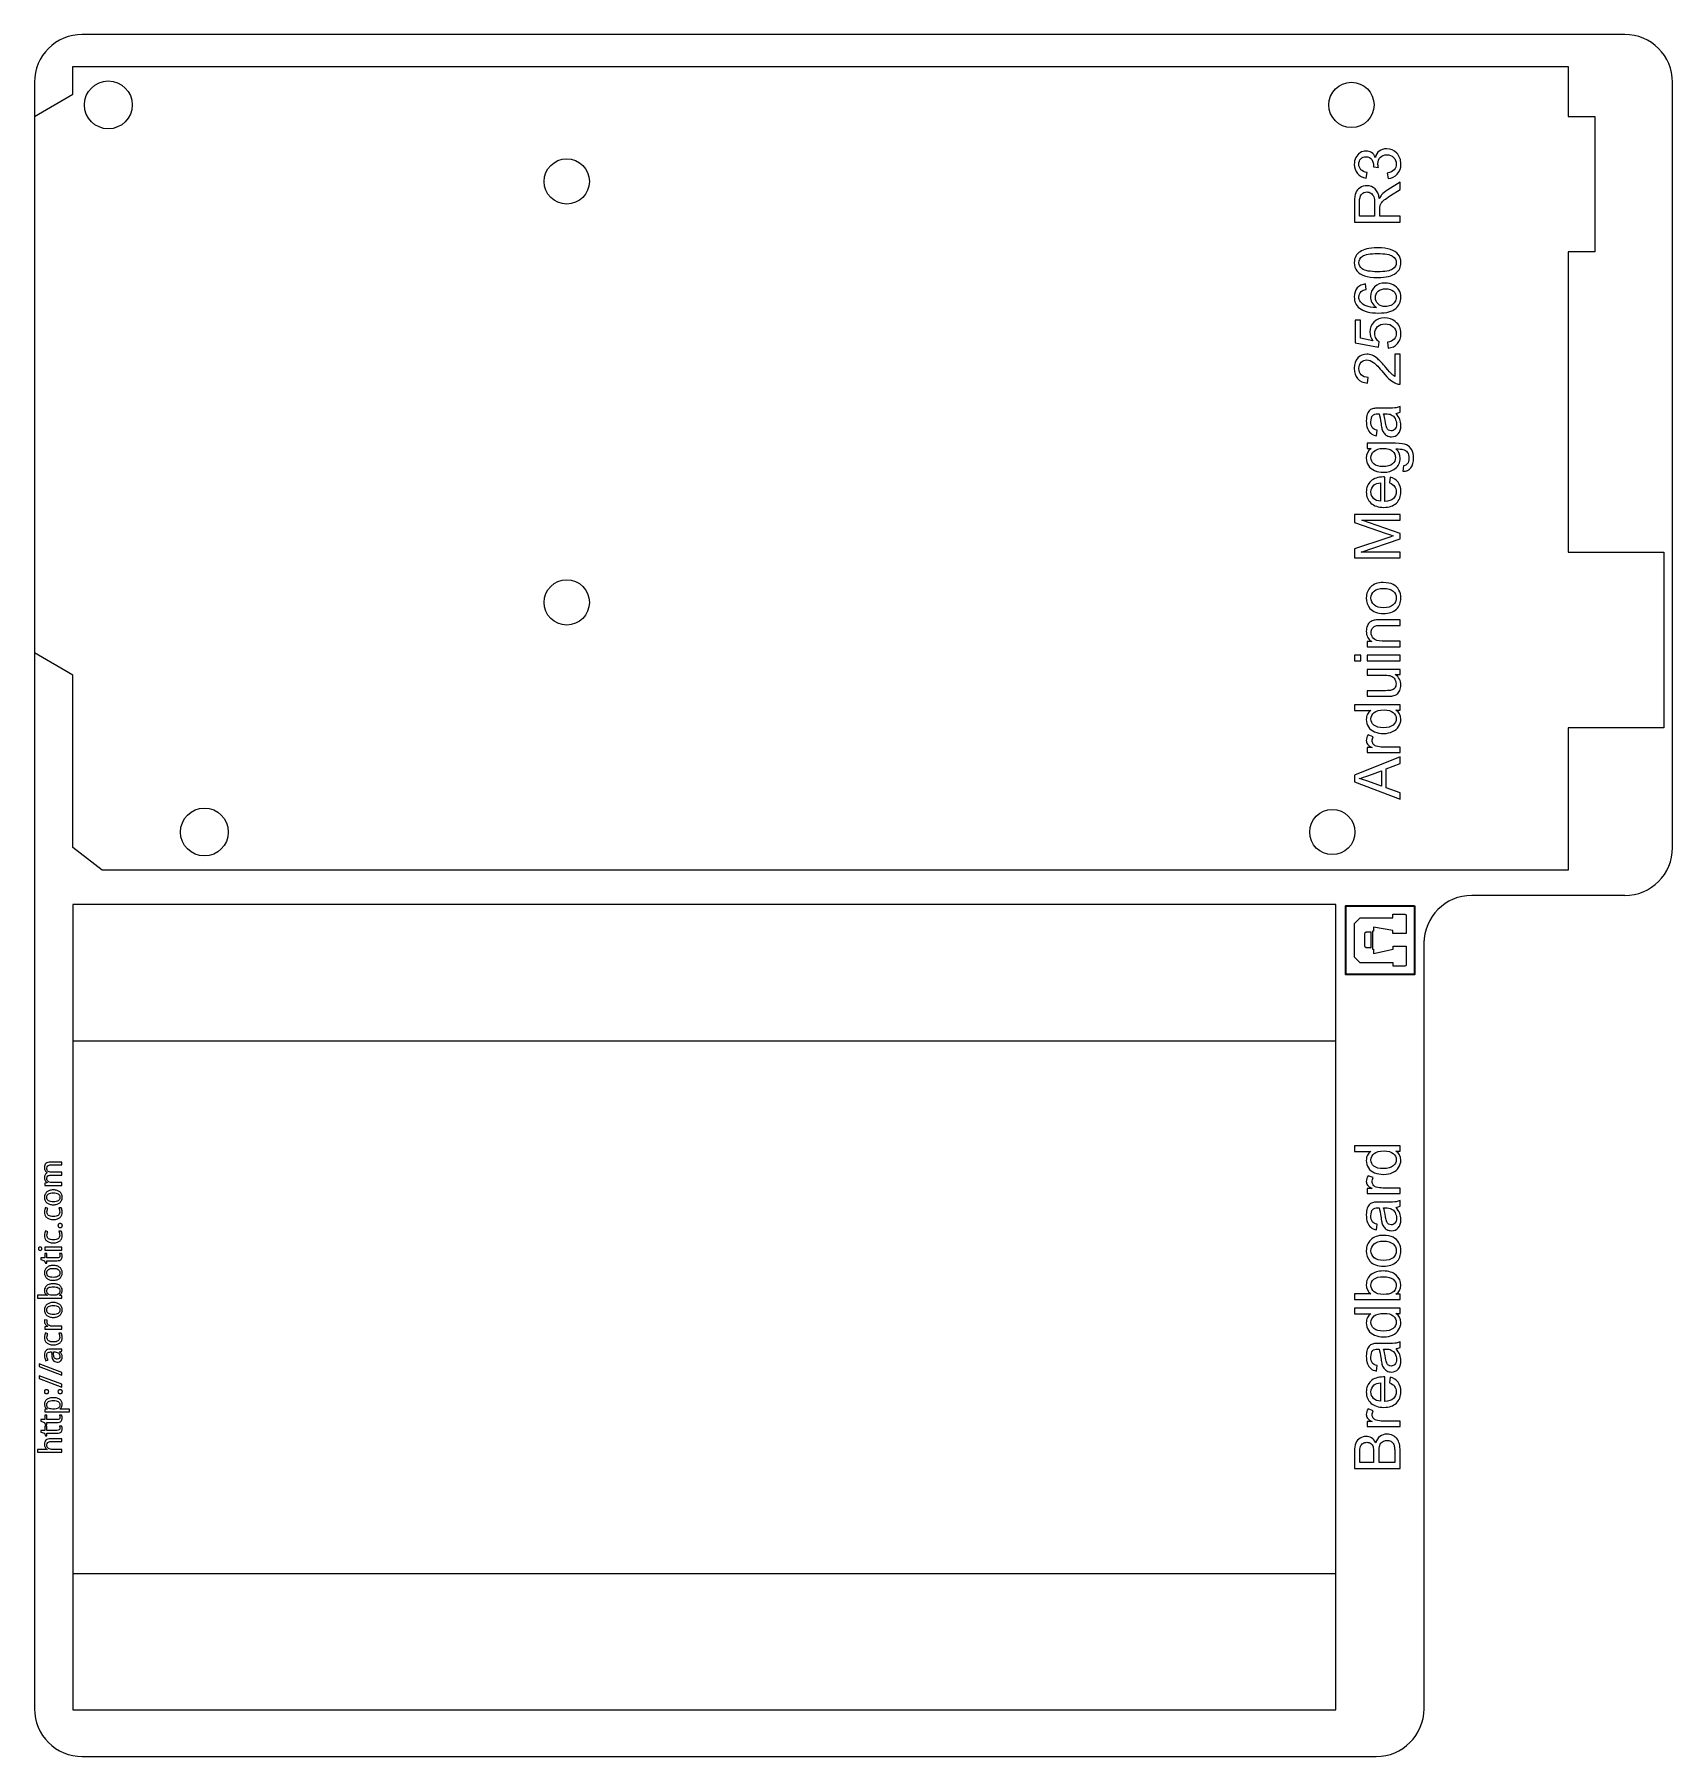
# Model space of a CAD drawing. Header units: inches. Extents: x -12.52 to -8.24, y 3.21 to 7.71.
import ezdxf

# ---------------------------------------------------------------- set-up
doc = ezdxf.new("R2010")
doc.units = ezdxf.units.IN
doc.header["$MEASUREMENT"] = 0
doc.layers.add('Layer 1', color=7, linetype='Continuous')

msp = doc.modelspace()

# ---------------------------------------------------------------- linework, layer by layer
at = {"color": 1}
for centre in [(-9.0763, 7.5237), (-11.1263, 7.3237), (-11.1263, 6.2237), (-9.1263, 5.6237)]:
    msp.add_circle(centre, 0.0591, dxfattribs=at)
for centre, start, end in [((-12.3918, 7.5829), 90, 180), ((-8.3625, 7.5829), 360, 90), ((-8.3625, 5.5829), 270, 0), ((-8.762, 5.3329), 90, 180), ((-12.3918, 3.3329), 180, 270), ((-9.0118, 3.3329), 270, 0)]:
    msp.add_arc(centre, 0.125, start, end, dxfattribs=at)
at = {"layer": 'Layer 1', "color": 1, "lineweight": 25}
for points in [[(-8.3625, 7.7079), (-9.0552, 7.7079), (-12.3918, 7.7079), (-12.3918, 7.7079)], [(-12.5168, 7.5829), (-12.5168, 7.5829), (-12.5168, 3.3329), (-12.5168, 3.3329)], [(-8.2375, 5.5829), (-8.2375, 5.9767), (-8.2375, 7.189), (-8.2375, 7.5829)], [(-8.3625, 5.4579), (-8.4775, 5.4579), (-8.6471, 5.4579), (-8.762, 5.4579)], [(-8.8867, 3.3329), (-8.8867, 3.3329), (-8.8867, 4.8954), (-8.8867, 5.3407)], [(-12.3918, 3.2079), (-12.3918, 3.2079), (-9.0118, 3.2079), (-9.0118, 3.2079)]]:
    msp.add_open_spline(points, degree=3, dxfattribs=at)
at = {"layer": 'Layer 1', "color": 5, "lineweight": 25}
for points in [[(-12.4169, 7.5515), (-12.4169, 7.5515), (-12.4169, 7.6237), (-12.4169, 7.6237)], [(-12.4169, 7.6237), (-12.4169, 7.6237), (-8.5103, 7.6237), (-8.5103, 7.6237)], [(-8.5103, 7.6237), (-8.5103, 7.6237), (-8.5103, 7.4937), (-8.5103, 7.4937)], [(-12.5168, 7.4932), (-12.5168, 7.4932), (-12.4169, 7.5515), (-12.4169, 7.5515)], [(-8.5103, 7.4937), (-8.5103, 7.4937), (-8.4403, 7.4937), (-8.4403, 7.4937)], [(-8.4403, 7.4937), (-8.4403, 7.4937), (-8.4403, 7.1397), (-8.4403, 7.1397)], [(-8.4403, 7.1397), (-8.4403, 7.1397), (-8.5103, 7.1397), (-8.5103, 7.1397)], [(-8.5103, 7.1397), (-8.5103, 7.1397), (-8.5103, 6.3547), (-8.5103, 6.3547)], [(-8.5103, 6.3547), (-8.5103, 6.3547), (-8.2603, 6.3547), (-8.2603, 6.3547)], [(-8.2603, 6.3547), (-8.2603, 6.3547), (-8.2603, 5.8957), (-8.2603, 5.8957)], [(-12.4169, 6.0337), (-12.4169, 6.0337), (-12.5169, 6.092), (-12.5169, 6.092)], [(-12.4169, 5.5837), (-12.4169, 5.5837), (-12.4169, 6.0337), (-12.4169, 6.0337)], [(-8.2603, 5.8957), (-8.2603, 5.8957), (-8.5103, 5.8957), (-8.5103, 5.8957)], [(-8.5103, 5.8957), (-8.5103, 5.8957), (-8.5103, 5.5237), (-8.5103, 5.5237)], [(-12.34, 5.5237), (-12.34, 5.5237), (-12.4169, 5.5837), (-12.4169, 5.5837)], [(-8.5103, 5.5237), (-8.5103, 5.5237), (-12.34, 5.5237), (-12.34, 5.5237)], [(-9.1169, 5.4343), (-9.1169, 5.4343), (-12.4169, 5.4343), (-12.4169, 5.4343)], [(-12.4169, 5.4343), (-12.4169, 5.4343), (-12.4169, 3.3298), (-12.4169, 3.3298)], [(-9.1169, 3.3298), (-9.1169, 3.3298), (-9.1169, 5.4343), (-9.1169, 5.4343)], [(-12.4169, 5.078), (-12.4169, 5.078), (-9.1169, 5.078), (-9.1169, 5.078)], [(-12.4169, 3.6861), (-12.4169, 3.6861), (-9.1169, 3.6861), (-9.1169, 3.6861)], [(-12.4169, 3.3298), (-12.4169, 3.3298), (-9.1169, 3.3298), (-9.1169, 3.3298)]]:
    msp.add_open_spline(points, degree=3, dxfattribs=at)
at = {"layer": 'Layer 1', "color": 1, "lineweight": 25}
for points in [[(-12.2614, 7.5237), (-12.2614, 7.5582), (-12.2893, 7.5862), (-12.3239, 7.5862), (-12.3239, 7.5862), (-12.3584, 7.5862), (-12.3864, 7.5582), (-12.3864, 7.5237), (-12.3864, 7.5237), (-12.3864, 7.4892), (-12.3584, 7.4612), (-12.3239, 7.4612), (-12.3239, 7.4612), (-12.2893, 7.4612), (-12.2614, 7.4892), (-12.2614, 7.5237)], [(-12.0104, 5.6237), (-12.0104, 5.6582), (-12.0384, 5.6862), (-12.0729, 5.6862), (-12.0729, 5.6862), (-12.1074, 5.6862), (-12.1354, 5.6582), (-12.1354, 5.6237), (-12.1354, 5.6237), (-12.1354, 5.5892), (-12.1074, 5.5612), (-12.0729, 5.5612), (-12.0729, 5.5612), (-12.0384, 5.5612), (-12.0104, 5.5892), (-12.0104, 5.6237)]]:
    msp.add_open_spline(points, degree=3, knots=[0, 0, 0, 0, 0.2, 0.2, 0.2, 0.2, 0.4, 0.4, 0.4, 0.4, 0.6, 0.6, 0.6, 0.6, 1, 1, 1, 1], dxfattribs=at)
at = {"layer": 'Layer 1', "color": 5, "lineweight": 18}
for points, knots in [([(-8.9807, 7.3312), (-8.9807, 7.3312), (-8.9827, 7.3457), (-8.9827, 7.3457), (-8.9827, 7.3457), (-8.9744, 7.3474), (-8.9684, 7.3503), (-8.9647, 7.3543), (-8.9647, 7.3543), (-8.9611, 7.3583), (-8.9592, 7.3632), (-8.9592, 7.369), (-8.9592, 7.369), (-8.9592, 7.3759), (-8.9616, 7.3817), (-8.9664, 7.3864), (-8.9664, 7.3864), (-8.9712, 7.3911), (-8.9771, 7.3935), (-8.9841, 7.3935), (-8.9841, 7.3935), (-8.9909, 7.3935), (-8.9964, 7.3913), (-9.0008, 7.3869), (-9.0008, 7.3869), (-9.0052, 7.3825), (-9.0073, 7.377), (-9.0073, 7.3702), (-9.0073, 7.3702), (-9.0073, 7.3675), (-9.0068, 7.364), (-9.0057, 7.3599), (-9.0057, 7.3599), (-9.0057, 7.3599), (-9.0186, 7.3616), (-9.0186, 7.3616), (-9.0186, 7.3616), (-9.0185, 7.3625), (-9.0184, 7.3633), (-9.0184, 7.3639), (-9.0184, 7.3639), (-9.0184, 7.3701), (-9.02, 7.3757), (-9.0233, 7.3807), (-9.0233, 7.3807), (-9.0265, 7.3856), (-9.0316, 7.3881), (-9.0383, 7.3881), (-9.0383, 7.3881), (-9.0437, 7.3881), (-9.0482, 7.3863), (-9.0517, 7.3827), (-9.0517, 7.3827), (-9.0552, 7.3791), (-9.057, 7.3744), (-9.057, 7.3687), (-9.057, 7.3687), (-9.057, 7.363), (-9.0552, 7.3583), (-9.0516, 7.3545), (-9.0516, 7.3545), (-9.048, 7.3507), (-9.0427, 7.3483), (-9.0355, 7.3472), (-9.0355, 7.3472), (-9.0355, 7.3472), (-9.0381, 7.3326), (-9.0381, 7.3326), (-9.0381, 7.3326), (-9.0479, 7.3344), (-9.0555, 7.3385), (-9.0609, 7.3448), (-9.0609, 7.3448), (-9.0663, 7.3511), (-9.069, 7.359), (-9.069, 7.3684), (-9.069, 7.3684), (-9.069, 7.3748), (-9.0676, 7.3808), (-9.0648, 7.3863), (-9.0648, 7.3863), (-9.062, 7.3917), (-9.0582, 7.3959), (-9.0534, 7.3988), (-9.0534, 7.3988), (-9.0486, 7.4017), (-9.0435, 7.4031), (-9.038, 7.4031), (-9.038, 7.4031), (-9.0329, 7.4031), (-9.0282, 7.4017), (-9.0239, 7.399), (-9.0239, 7.399), (-9.0197, 7.3962), (-9.0163, 7.3921), (-9.0139, 7.3867), (-9.0139, 7.3867), (-9.0122, 7.3938), (-9.0088, 7.3992), (-9.0037, 7.4031), (-9.0037, 7.4031), (-8.9986, 7.407), (-8.9922, 7.409), (-8.9845, 7.409), (-8.9845, 7.409), (-8.9741, 7.409), (-8.9652, 7.4052), (-8.958, 7.3976), (-8.958, 7.3976), (-8.9507, 7.39), (-8.9471, 7.3805), (-8.9471, 7.3689), (-8.9471, 7.3689), (-8.9471, 7.3585), (-8.9502, 7.3498), (-8.9565, 7.343), (-8.9565, 7.343), (-8.9627, 7.3361), (-8.9708, 7.3321), (-8.9807, 7.3312)], [0, 0, 0, 0, 0.032258, 0.032258, 0.032258, 0.032258, 0.064516, 0.064516, 0.064516, 0.064516, 0.096774, 0.096774, 0.096774, 0.096774, 0.129032, 0.129032, 0.129032, 0.129032, 0.16129, 0.16129, 0.16129, 0.16129, 0.193548, 0.193548, 0.193548, 0.193548, 0.225806, 0.225806, 0.225806, 0.225806, 0.258065, 0.258065, 0.258065, 0.258065, 0.290323, 0.290323, 0.290323, 0.290323, 0.322581, 0.322581, 0.322581, 0.322581, 0.354839, 0.354839, 0.354839, 0.354839, 0.387097, 0.387097, 0.387097, 0.387097, 0.419355, 0.419355, 0.419355, 0.419355, 0.451613, 0.451613, 0.451613, 0.451613, 0.483871, 0.483871, 0.483871, 0.483871, 0.516129, 0.516129, 0.516129, 0.516129, 0.548387, 0.548387, 0.548387, 0.548387, 0.580645, 0.580645, 0.580645, 0.580645, 0.612903, 0.612903, 0.612903, 0.612903, 0.645161, 0.645161, 0.645161, 0.645161, 0.677419, 0.677419, 0.677419, 0.677419, 0.709677, 0.709677, 0.709677, 0.709677, 0.741935, 0.741935, 0.741935, 0.741935, 0.774194, 0.774194, 0.774194, 0.774194, 0.806452, 0.806452, 0.806452, 0.806452, 0.83871, 0.83871, 0.83871, 0.83871, 0.870968, 0.870968, 0.870968, 0.870968, 0.903226, 0.903226, 0.903226, 0.903226, 0.935484, 0.935484, 0.935484, 0.935484, 1, 1, 1, 1]), ([(-8.9492, 7.2174), (-8.9492, 7.2174), (-9.0685, 7.2174), (-9.0685, 7.2174), (-9.0685, 7.2174), (-9.0685, 7.2174), (-9.0685, 7.2701), (-9.0685, 7.2701), (-9.0685, 7.2701), (-9.0685, 7.2806), (-9.0675, 7.2887), (-9.0653, 7.2942), (-9.0653, 7.2942), (-9.0632, 7.2997), (-9.0594, 7.3041), (-9.054, 7.3074), (-9.054, 7.3074), (-9.0486, 7.3107), (-9.0426, 7.3124), (-9.036, 7.3124), (-9.036, 7.3124), (-9.0275, 7.3124), (-9.0204, 7.3096), (-9.0146, 7.3042), (-9.0146, 7.3042), (-9.0088, 7.2987), (-9.0051, 7.2903), (-9.0035, 7.2789), (-9.0035, 7.2789), (-9.0015, 7.2831), (-8.9995, 7.2862), (-8.9976, 7.2884), (-8.9976, 7.2884), (-8.9933, 7.293), (-8.9881, 7.2973), (-8.9817, 7.3014), (-8.9817, 7.3014), (-8.9817, 7.3014), (-8.9492, 7.3221), (-8.9492, 7.3221), (-8.9492, 7.3221), (-8.9492, 7.3221), (-8.9492, 7.3023), (-8.9492, 7.3023), (-8.9492, 7.3023), (-8.9492, 7.3023), (-8.9741, 7.2866), (-8.9741, 7.2866), (-8.9741, 7.2866), (-8.9812, 7.282), (-8.9867, 7.2782), (-8.9905, 7.2753), (-8.9905, 7.2753), (-8.9943, 7.2723), (-8.997, 7.2696), (-8.9985, 7.2673), (-8.9985, 7.2673), (-9, 7.2649), (-9.0011, 7.2625), (-9.0016, 7.2601), (-9.0016, 7.2601), (-9.002, 7.2583), (-9.0022, 7.2554), (-9.0022, 7.2513), (-9.0022, 7.2513), (-9.0022, 7.2513), (-9.0022, 7.2331), (-9.0022, 7.2331), (-9.0022, 7.2331), (-9.0022, 7.2331), (-8.9492, 7.2331), (-8.9492, 7.2331), (-8.9492, 7.2331), (-8.9492, 7.2331), (-8.9492, 7.2174), (-8.9492, 7.2174)], [0, 0, 0, 0, 0.05, 0.05, 0.05, 0.05, 0.1, 0.1, 0.1, 0.1, 0.15, 0.15, 0.15, 0.15, 0.2, 0.2, 0.2, 0.2, 0.25, 0.25, 0.25, 0.25, 0.3, 0.3, 0.3, 0.3, 0.35, 0.35, 0.35, 0.35, 0.4, 0.4, 0.4, 0.4, 0.45, 0.45, 0.45, 0.45, 0.5, 0.5, 0.5, 0.5, 0.55, 0.55, 0.55, 0.55, 0.6, 0.6, 0.6, 0.6, 0.65, 0.65, 0.65, 0.65, 0.7, 0.7, 0.7, 0.7, 0.75, 0.75, 0.75, 0.75, 0.8, 0.8, 0.8, 0.8, 0.85, 0.85, 0.85, 0.85, 0.9, 0.9, 0.9, 0.9, 1, 1, 1, 1]), ([(-9.0159, 7.2331), (-9.0159, 7.2331), (-9.0159, 7.2669), (-9.0159, 7.2669), (-9.0159, 7.2669), (-9.0159, 7.2741), (-9.0166, 7.2797), (-9.0181, 7.2838), (-9.0181, 7.2838), (-9.0196, 7.2878), (-9.022, 7.2909), (-9.0253, 7.293), (-9.0253, 7.293), (-9.0286, 7.2951), (-9.0321, 7.2962), (-9.036, 7.2962), (-9.036, 7.2962), (-9.0416, 7.2962), (-9.0463, 7.2941), (-9.0499, 7.29), (-9.0499, 7.29), (-9.0535, 7.286), (-9.0554, 7.2795), (-9.0554, 7.2707), (-9.0554, 7.2707), (-9.0554, 7.2707), (-9.0554, 7.2331), (-9.0554, 7.2331), (-9.0554, 7.2331), (-9.0554, 7.2331), (-9.0159, 7.2331), (-9.0159, 7.2331)], [0, 0, 0, 0, 0.111111, 0.111111, 0.111111, 0.111111, 0.222222, 0.222222, 0.222222, 0.222222, 0.333333, 0.333333, 0.333333, 0.333333, 0.444444, 0.444444, 0.444444, 0.444444, 0.555556, 0.555556, 0.555556, 0.555556, 0.666667, 0.666667, 0.666667, 0.666667, 0.777778, 0.777778, 0.777778, 0.777778, 1, 1, 1, 1]), ([(-9.0081, 7.0728), (-9.0222, 7.0728), (-9.0335, 7.0743), (-9.0421, 7.0772), (-9.0421, 7.0772), (-9.0507, 7.0801), (-9.0574, 7.0843), (-9.062, 7.0901), (-9.062, 7.0901), (-9.0667, 7.0957), (-9.069, 7.1029), (-9.069, 7.1116), (-9.069, 7.1116), (-9.069, 7.1179), (-9.0677, 7.1235), (-9.0652, 7.1283), (-9.0652, 7.1283), (-9.0626, 7.1331), (-9.0589, 7.1371), (-9.054, 7.1402), (-9.054, 7.1402), (-9.0492, 7.1434), (-9.0432, 7.1458), (-9.0363, 7.1476), (-9.0363, 7.1476), (-9.0293, 7.1494), (-9.0199, 7.1503), (-9.0081, 7.1503), (-9.0081, 7.1503), (-8.9941, 7.1503), (-8.9828, 7.1489), (-8.9742, 7.146), (-8.9742, 7.146), (-8.9656, 7.1431), (-8.9589, 7.1389), (-8.9542, 7.1332), (-8.9542, 7.1332), (-8.9495, 7.1275), (-8.9472, 7.1203), (-8.9472, 7.1116), (-8.9472, 7.1116), (-8.9472, 7.1001), (-8.9513, 7.0911), (-8.9596, 7.0846), (-8.9596, 7.0846), (-8.9695, 7.0767), (-8.9857, 7.0728), (-9.0081, 7.0728)], [0, 0, 0, 0, 0.076923, 0.076923, 0.076923, 0.076923, 0.153846, 0.153846, 0.153846, 0.153846, 0.230769, 0.230769, 0.230769, 0.230769, 0.307692, 0.307692, 0.307692, 0.307692, 0.384615, 0.384615, 0.384615, 0.384615, 0.461538, 0.461538, 0.461538, 0.461538, 0.538462, 0.538462, 0.538462, 0.538462, 0.615385, 0.615385, 0.615385, 0.615385, 0.692308, 0.692308, 0.692308, 0.692308, 0.769231, 0.769231, 0.769231, 0.769231, 0.846154, 0.846154, 0.846154, 0.846154, 1, 1, 1, 1]), ([(-9.0081, 7.0878), (-8.9885, 7.0878), (-8.9754, 7.0901), (-8.969, 7.0947), (-8.969, 7.0947), (-8.9625, 7.0992), (-8.9592, 7.1049), (-8.9592, 7.1116), (-8.9592, 7.1116), (-8.9592, 7.1183), (-8.9625, 7.1239), (-8.969, 7.1285), (-8.969, 7.1285), (-8.9755, 7.133), (-8.9885, 7.1353), (-9.0081, 7.1353), (-9.0081, 7.1353), (-9.0277, 7.1353), (-9.0408, 7.133), (-9.0472, 7.1285), (-9.0472, 7.1285), (-9.0537, 7.1239), (-9.0569, 7.1182), (-9.0569, 7.1114), (-9.0569, 7.1114), (-9.0569, 7.1047), (-9.0541, 7.0994), (-9.0484, 7.0954), (-9.0484, 7.0954), (-9.0411, 7.0903), (-9.0277, 7.0878), (-9.0081, 7.0878)], [0, 0, 0, 0, 0.111111, 0.111111, 0.111111, 0.111111, 0.222222, 0.222222, 0.222222, 0.222222, 0.333333, 0.333333, 0.333333, 0.333333, 0.444444, 0.444444, 0.444444, 0.444444, 0.555556, 0.555556, 0.555556, 0.555556, 0.666667, 0.666667, 0.666667, 0.666667, 0.777778, 0.777778, 0.777778, 0.777778, 1, 1, 1, 1]), ([(-9.0393, 7.0562), (-9.0393, 7.0562), (-9.0382, 7.0417), (-9.0382, 7.0417), (-9.0382, 7.0417), (-9.0439, 7.0404), (-9.0481, 7.0386), (-9.0507, 7.0362), (-9.0507, 7.0362), (-9.0549, 7.0323), (-9.057, 7.0274), (-9.057, 7.0216), (-9.057, 7.0216), (-9.057, 7.017), (-9.0557, 7.0129), (-9.0531, 7.0094), (-9.0531, 7.0094), (-9.0497, 7.0048), (-9.0448, 7.0012), (-9.0383, 6.9985), (-9.0383, 6.9985), (-9.0319, 6.9959), (-9.0227, 6.9945), (-9.0108, 6.9944), (-9.0108, 6.9944), (-9.0161, 6.9979), (-9.0201, 7.0022), (-9.0227, 7.0073), (-9.0227, 7.0073), (-9.0253, 7.0124), (-9.0266, 7.0177), (-9.0266, 7.0232), (-9.0266, 7.0232), (-9.0266, 7.033), (-9.023, 7.0412), (-9.0158, 7.0481), (-9.0158, 7.0481), (-9.0087, 7.0549), (-8.9994, 7.0583), (-8.988, 7.0583), (-8.988, 7.0583), (-8.9805, 7.0583), (-8.9735, 7.0567), (-8.9671, 7.0535), (-8.9671, 7.0535), (-8.9607, 7.0503), (-8.9558, 7.0459), (-8.9523, 7.0403), (-8.9523, 7.0403), (-8.9489, 7.0346), (-8.9472, 7.0283), (-8.9472, 7.0211), (-8.9472, 7.0211), (-8.9472, 7.009), (-8.9517, 6.9991), (-8.9607, 6.9914), (-8.9607, 6.9914), (-8.9697, 6.9837), (-8.9844, 6.9799), (-9.0051, 6.9799), (-9.0051, 6.9799), (-9.0281, 6.9799), (-9.0449, 6.9841), (-9.0553, 6.9926), (-9.0553, 6.9926), (-9.0645, 7), (-9.069, 7.01), (-9.069, 7.0225), (-9.069, 7.0225), (-9.069, 7.0319), (-9.0664, 7.0395), (-9.0611, 7.0455), (-9.0611, 7.0455), (-9.0559, 7.0514), (-9.0486, 7.055), (-9.0393, 7.0562)], [0, 0, 0, 0, 0.05, 0.05, 0.05, 0.05, 0.1, 0.1, 0.1, 0.1, 0.15, 0.15, 0.15, 0.15, 0.2, 0.2, 0.2, 0.2, 0.25, 0.25, 0.25, 0.25, 0.3, 0.3, 0.3, 0.3, 0.35, 0.35, 0.35, 0.35, 0.4, 0.4, 0.4, 0.4, 0.45, 0.45, 0.45, 0.45, 0.5, 0.5, 0.5, 0.5, 0.55, 0.55, 0.55, 0.55, 0.6, 0.6, 0.6, 0.6, 0.65, 0.65, 0.65, 0.65, 0.7, 0.7, 0.7, 0.7, 0.75, 0.75, 0.75, 0.75, 0.8, 0.8, 0.8, 0.8, 0.85, 0.85, 0.85, 0.85, 0.9, 0.9, 0.9, 0.9, 1, 1, 1, 1]), ([(-8.9879, 6.9967), (-8.9828, 6.9967), (-8.978, 6.9977), (-8.9734, 6.9999), (-8.9734, 6.9999), (-8.9688, 7.002), (-8.9653, 7.005), (-8.9629, 7.0088), (-8.9629, 7.0088), (-8.9604, 7.0126), (-8.9592, 7.0167), (-8.9592, 7.0209), (-8.9592, 7.0209), (-8.9592, 7.027), (-8.9617, 7.0323), (-8.9667, 7.0368), (-8.9667, 7.0368), (-8.9717, 7.0412), (-8.9785, 7.0434), (-8.9871, 7.0434), (-8.9871, 7.0434), (-8.9953, 7.0434), (-9.0018, 7.0412), (-9.0066, 7.0369), (-9.0066, 7.0369), (-9.0113, 7.0325), (-9.0137, 7.027), (-9.0137, 7.0203), (-9.0137, 7.0203), (-9.0137, 7.0137), (-9.0113, 7.0081), (-9.0066, 7.0035), (-9.0066, 7.0035), (-9.0018, 6.9989), (-8.9956, 6.9967), (-8.9879, 6.9967)], [0, 0, 0, 0, 0.1, 0.1, 0.1, 0.1, 0.2, 0.2, 0.2, 0.2, 0.3, 0.3, 0.3, 0.3, 0.4, 0.4, 0.4, 0.4, 0.5, 0.5, 0.5, 0.5, 0.6, 0.6, 0.6, 0.6, 0.7, 0.7, 0.7, 0.7, 0.8, 0.8, 0.8, 0.8, 1, 1, 1, 1]), ([(-8.9805, 6.8882), (-8.9805, 6.8882), (-8.9818, 6.9036), (-8.9818, 6.9036), (-8.9818, 6.9036), (-8.9743, 6.9047), (-8.9687, 6.9073), (-8.9649, 6.9115), (-8.9649, 6.9115), (-8.9611, 6.9156), (-8.9592, 6.9206), (-8.9592, 6.9264), (-8.9592, 6.9264), (-8.9592, 6.9334), (-8.9619, 6.9394), (-8.9672, 6.9442), (-8.9672, 6.9442), (-8.9725, 6.9491), (-8.9796, 6.9515), (-8.9884, 6.9515), (-8.9884, 6.9515), (-8.9967, 6.9515), (-9.0033, 6.9492), (-9.0081, 6.9445), (-9.0081, 6.9445), (-9.013, 6.9398), (-9.0154, 6.9337), (-9.0154, 6.9261), (-9.0154, 6.9261), (-9.0154, 6.9215), (-9.0143, 6.9172), (-9.0122, 6.9134), (-9.0122, 6.9134), (-9.01, 6.9096), (-9.0073, 6.9067), (-9.0038, 6.9045), (-9.0038, 6.9045), (-9.0038, 6.9045), (-9.0056, 6.8908), (-9.0056, 6.8908), (-9.0056, 6.8908), (-9.0056, 6.8908), (-9.0669, 6.9023), (-9.0669, 6.9023), (-9.0669, 6.9023), (-9.0669, 6.9023), (-9.0669, 6.9614), (-9.0669, 6.9614), (-9.0669, 6.9614), (-9.0669, 6.9614), (-9.0529, 6.9614), (-9.0529, 6.9614), (-9.0529, 6.9614), (-9.0529, 6.9614), (-9.0529, 6.914), (-9.0529, 6.914), (-9.0529, 6.914), (-9.0529, 6.914), (-9.0208, 6.9076), (-9.0208, 6.9076), (-9.0208, 6.9076), (-9.0258, 6.9147), (-9.0283, 6.9222), (-9.0283, 6.9301), (-9.0283, 6.9301), (-9.0283, 6.9404), (-9.0247, 6.9492), (-9.0175, 6.9563), (-9.0175, 6.9563), (-9.0103, 6.9634), (-9.001, 6.967), (-8.9897, 6.967), (-8.9897, 6.967), (-8.9789, 6.967), (-8.9696, 6.9639), (-8.9617, 6.9576), (-8.9617, 6.9576), (-8.952, 6.95), (-8.9472, 6.9396), (-8.9472, 6.9264), (-8.9472, 6.9264), (-8.9472, 6.9156), (-8.9502, 6.9068), (-8.9563, 6.8999), (-8.9563, 6.8999), (-8.9624, 6.8931), (-8.9704, 6.8892), (-8.9805, 6.8882)], [0, 0, 0, 0, 0.043478, 0.043478, 0.043478, 0.043478, 0.086957, 0.086957, 0.086957, 0.086957, 0.130435, 0.130435, 0.130435, 0.130435, 0.173913, 0.173913, 0.173913, 0.173913, 0.217391, 0.217391, 0.217391, 0.217391, 0.26087, 0.26087, 0.26087, 0.26087, 0.304348, 0.304348, 0.304348, 0.304348, 0.347826, 0.347826, 0.347826, 0.347826, 0.391304, 0.391304, 0.391304, 0.391304, 0.434783, 0.434783, 0.434783, 0.434783, 0.478261, 0.478261, 0.478261, 0.478261, 0.521739, 0.521739, 0.521739, 0.521739, 0.565217, 0.565217, 0.565217, 0.565217, 0.608696, 0.608696, 0.608696, 0.608696, 0.652174, 0.652174, 0.652174, 0.652174, 0.695652, 0.695652, 0.695652, 0.695652, 0.73913, 0.73913, 0.73913, 0.73913, 0.782609, 0.782609, 0.782609, 0.782609, 0.826087, 0.826087, 0.826087, 0.826087, 0.869565, 0.869565, 0.869565, 0.869565, 0.913043, 0.913043, 0.913043, 0.913043, 1, 1, 1, 1]), ([(-8.9633, 6.8726), (-8.9633, 6.8726), (-8.9492, 6.8726), (-8.9492, 6.8726), (-8.9492, 6.8726), (-8.9492, 6.8726), (-8.9492, 6.7941), (-8.9492, 6.7941), (-8.9492, 6.7941), (-8.9528, 6.794), (-8.9561, 6.7945), (-8.9594, 6.7958), (-8.9594, 6.7958), (-8.9648, 6.7978), (-8.9701, 6.801), (-8.9753, 6.8054), (-8.9753, 6.8054), (-8.9805, 6.8098), (-8.9865, 6.8161), (-8.9933, 6.8245), (-8.9933, 6.8245), (-9.004, 6.8374), (-9.0124, 6.8461), (-9.0186, 6.8506), (-9.0186, 6.8506), (-9.0248, 6.8552), (-9.0307, 6.8574), (-9.0362, 6.8574), (-9.0362, 6.8574), (-9.042, 6.8574), (-9.0469, 6.8554), (-9.0509, 6.8512), (-9.0509, 6.8512), (-9.0549, 6.8471), (-9.0569, 6.8417), (-9.0569, 6.8351), (-9.0569, 6.8351), (-9.0569, 6.8281), (-9.0548, 6.8224), (-9.0506, 6.8182), (-9.0506, 6.8182), (-9.0463, 6.814), (-9.0405, 6.8119), (-9.033, 6.8118), (-9.033, 6.8118), (-9.033, 6.8118), (-9.0345, 6.7968), (-9.0345, 6.7968), (-9.0345, 6.7968), (-9.0458, 6.7979), (-9.0543, 6.8017), (-9.0602, 6.8084), (-9.0602, 6.8084), (-9.0661, 6.8151), (-9.069, 6.8241), (-9.069, 6.8354), (-9.069, 6.8354), (-9.069, 6.8468), (-9.0659, 6.8558), (-9.0595, 6.8625), (-9.0595, 6.8625), (-9.0532, 6.8691), (-9.0453, 6.8724), (-9.0359, 6.8724), (-9.0359, 6.8724), (-9.0311, 6.8724), (-9.0264, 6.8715), (-9.0218, 6.8695), (-9.0218, 6.8695), (-9.0172, 6.8676), (-9.0124, 6.8643), (-9.0073, 6.8598), (-9.0073, 6.8598), (-9.0022, 6.8553), (-8.9952, 6.8478), (-8.9863, 6.8373), (-8.9863, 6.8373), (-8.9789, 6.8286), (-8.9739, 6.823), (-8.9712, 6.8205), (-8.9712, 6.8205), (-8.9686, 6.818), (-8.966, 6.816), (-8.9633, 6.8143), (-8.9633, 6.8143), (-8.9633, 6.8143), (-8.9633, 6.8726), (-8.9633, 6.8726)], [0, 0, 0, 0, 0.043478, 0.043478, 0.043478, 0.043478, 0.086957, 0.086957, 0.086957, 0.086957, 0.130435, 0.130435, 0.130435, 0.130435, 0.173913, 0.173913, 0.173913, 0.173913, 0.217391, 0.217391, 0.217391, 0.217391, 0.26087, 0.26087, 0.26087, 0.26087, 0.304348, 0.304348, 0.304348, 0.304348, 0.347826, 0.347826, 0.347826, 0.347826, 0.391304, 0.391304, 0.391304, 0.391304, 0.434783, 0.434783, 0.434783, 0.434783, 0.478261, 0.478261, 0.478261, 0.478261, 0.521739, 0.521739, 0.521739, 0.521739, 0.565217, 0.565217, 0.565217, 0.565217, 0.608696, 0.608696, 0.608696, 0.608696, 0.652174, 0.652174, 0.652174, 0.652174, 0.695652, 0.695652, 0.695652, 0.695652, 0.73913, 0.73913, 0.73913, 0.73913, 0.782609, 0.782609, 0.782609, 0.782609, 0.826087, 0.826087, 0.826087, 0.826087, 0.869565, 0.869565, 0.869565, 0.869565, 0.913043, 0.913043, 0.913043, 0.913043, 1, 1, 1, 1]), ([(-8.9599, 6.7177), (-8.9553, 6.7123), (-8.952, 6.7071), (-8.9501, 6.7021), (-8.9501, 6.7021), (-8.9482, 6.6971), (-8.9473, 6.6918), (-8.9473, 6.6861), (-8.9473, 6.6861), (-8.9473, 6.6766), (-8.9496, 6.6693), (-8.9542, 6.6643), (-8.9542, 6.6643), (-8.9589, 6.6592), (-8.9648, 6.6566), (-8.972, 6.6566), (-8.972, 6.6566), (-8.9762, 6.6566), (-8.9801, 6.6576), (-8.9836, 6.6595), (-8.9836, 6.6595), (-8.9871, 6.6614), (-8.9899, 6.6639), (-8.992, 6.6671), (-8.992, 6.6671), (-8.9941, 6.6702), (-8.9958, 6.6737), (-8.9968, 6.6775), (-8.9968, 6.6775), (-8.9976, 6.6804), (-8.9983, 6.6847), (-8.999, 6.6905), (-8.999, 6.6905), (-9.0004, 6.7023), (-9.0021, 6.711), (-9.0041, 6.7165), (-9.0041, 6.7165), (-9.0061, 6.7166), (-9.0074, 6.7166), (-9.0079, 6.7166), (-9.0079, 6.7166), (-9.0139, 6.7166), (-9.0181, 6.7152), (-9.0205, 6.7125), (-9.0205, 6.7125), (-9.0238, 6.7087), (-9.0255, 6.7032), (-9.0255, 6.6959), (-9.0255, 6.6959), (-9.0255, 6.689), (-9.0243, 6.6839), (-9.0219, 6.6807), (-9.0219, 6.6807), (-9.0195, 6.6774), (-9.0152, 6.675), (-9.0091, 6.6734), (-9.0091, 6.6734), (-9.0091, 6.6734), (-9.011, 6.6591), (-9.011, 6.6591), (-9.011, 6.6591), (-9.0171, 6.6604), (-9.0221, 6.6626), (-9.0259, 6.6656), (-9.0259, 6.6656), (-9.0296, 6.6685), (-9.0325, 6.6728), (-9.0346, 6.6784), (-9.0346, 6.6784), (-9.0366, 6.6841), (-9.0376, 6.6906), (-9.0376, 6.698), (-9.0376, 6.698), (-9.0376, 6.7053), (-9.0367, 6.7113), (-9.035, 6.7159), (-9.035, 6.7159), (-9.0333, 6.7205), (-9.0311, 6.7238), (-9.0285, 6.726), (-9.0285, 6.726), (-9.0258, 6.7282), (-9.0225, 6.7297), (-9.0185, 6.7305), (-9.0185, 6.7305), (-9.016, 6.731), (-9.0115, 6.7313), (-9.005, 6.7313), (-9.005, 6.7313), (-9.005, 6.7313), (-8.9854, 6.7313), (-8.9854, 6.7313), (-8.9854, 6.7313), (-8.9718, 6.7313), (-8.9632, 6.7316), (-8.9596, 6.7322), (-8.9596, 6.7322), (-8.956, 6.7328), (-8.9525, 6.7341), (-8.9492, 6.7359), (-8.9492, 6.7359), (-8.9492, 6.7359), (-8.9492, 6.7206), (-8.9492, 6.7206), (-8.9492, 6.7206), (-8.9523, 6.7191), (-8.9558, 6.7182), (-8.9599, 6.7177)], [0, 0, 0, 0, 0.035714, 0.035714, 0.035714, 0.035714, 0.071429, 0.071429, 0.071429, 0.071429, 0.107143, 0.107143, 0.107143, 0.107143, 0.142857, 0.142857, 0.142857, 0.142857, 0.178571, 0.178571, 0.178571, 0.178571, 0.214286, 0.214286, 0.214286, 0.214286, 0.25, 0.25, 0.25, 0.25, 0.285714, 0.285714, 0.285714, 0.285714, 0.321429, 0.321429, 0.321429, 0.321429, 0.357143, 0.357143, 0.357143, 0.357143, 0.392857, 0.392857, 0.392857, 0.392857, 0.428571, 0.428571, 0.428571, 0.428571, 0.464286, 0.464286, 0.464286, 0.464286, 0.5, 0.5, 0.5, 0.5, 0.535714, 0.535714, 0.535714, 0.535714, 0.571429, 0.571429, 0.571429, 0.571429, 0.607143, 0.607143, 0.607143, 0.607143, 0.642857, 0.642857, 0.642857, 0.642857, 0.678571, 0.678571, 0.678571, 0.678571, 0.714286, 0.714286, 0.714286, 0.714286, 0.75, 0.75, 0.75, 0.75, 0.785714, 0.785714, 0.785714, 0.785714, 0.821429, 0.821429, 0.821429, 0.821429, 0.857143, 0.857143, 0.857143, 0.857143, 0.892857, 0.892857, 0.892857, 0.892857, 0.928571, 0.928571, 0.928571, 0.928571, 1, 1, 1, 1]), ([(-8.9926, 6.7165), (-8.9904, 6.7112), (-8.9886, 6.7033), (-8.9871, 6.6927), (-8.9871, 6.6927), (-8.9862, 6.6867), (-8.9852, 6.6825), (-8.9841, 6.68), (-8.9841, 6.68), (-8.9831, 6.6775), (-8.9815, 6.6756), (-8.9794, 6.6742), (-8.9794, 6.6742), (-8.9773, 6.6729), (-8.975, 6.6722), (-8.9724, 6.6722), (-8.9724, 6.6722), (-8.9685, 6.6722), (-8.9653, 6.6737), (-8.9627, 6.6766), (-8.9627, 6.6766), (-8.9601, 6.6796), (-8.9587, 6.6839), (-8.9587, 6.6895), (-8.9587, 6.6895), (-8.9587, 6.6951), (-8.96, 6.7001), (-8.9625, 6.7045), (-8.9625, 6.7045), (-8.9649, 6.7089), (-8.9683, 6.7121), (-8.9726, 6.7142), (-8.9726, 6.7142), (-8.9759, 6.7157), (-8.9808, 6.7165), (-8.9872, 6.7165), (-8.9872, 6.7165), (-8.9872, 6.7165), (-8.9926, 6.7165), (-8.9926, 6.7165)], [0, 0, 0, 0, 0.090909, 0.090909, 0.090909, 0.090909, 0.181818, 0.181818, 0.181818, 0.181818, 0.272727, 0.272727, 0.272727, 0.272727, 0.363636, 0.363636, 0.363636, 0.363636, 0.454545, 0.454545, 0.454545, 0.454545, 0.545455, 0.545455, 0.545455, 0.545455, 0.636364, 0.636364, 0.636364, 0.636364, 0.727273, 0.727273, 0.727273, 0.727273, 0.818182, 0.818182, 0.818182, 0.818182, 1, 1, 1, 1]), ([(-8.9421, 6.5666), (-8.9421, 6.5666), (-8.94, 6.5808), (-8.94, 6.5808), (-8.94, 6.5808), (-8.9356, 6.5814), (-8.9324, 6.583), (-8.9304, 6.5857), (-8.9304, 6.5857), (-8.9276, 6.5894), (-8.9263, 6.5943), (-8.9263, 6.6006), (-8.9263, 6.6006), (-8.9263, 6.6073), (-8.9276, 6.6125), (-8.9304, 6.6162), (-8.9304, 6.6162), (-8.9331, 6.6199), (-8.9369, 6.6224), (-8.9417, 6.6237), (-8.9417, 6.6237), (-8.9447, 6.6244), (-8.951, 6.6248), (-8.9605, 6.6247), (-8.9605, 6.6247), (-8.953, 6.6183), (-8.9492, 6.6104), (-8.9492, 6.6009), (-8.9492, 6.6009), (-8.9492, 6.5891), (-8.9535, 6.5799), (-8.9621, 6.5734), (-8.9621, 6.5734), (-8.9707, 6.5669), (-8.981, 6.5637), (-8.9929, 6.5637), (-8.9929, 6.5637), (-9.0012, 6.5637), (-9.0088, 6.5652), (-9.0158, 6.5681), (-9.0158, 6.5681), (-9.0227, 6.5711), (-9.0281, 6.5754), (-9.0319, 6.5811), (-9.0319, 6.5811), (-9.0357, 6.5867), (-9.0376, 6.5934), (-9.0376, 6.601), (-9.0376, 6.601), (-9.0376, 6.6111), (-9.0335, 6.6195), (-9.0252, 6.6261), (-9.0252, 6.6261), (-9.0252, 6.6261), (-9.0357, 6.6261), (-9.0357, 6.6261), (-9.0357, 6.6261), (-9.0357, 6.6261), (-9.0357, 6.6395), (-9.0357, 6.6395), (-9.0357, 6.6395), (-9.0357, 6.6395), (-8.961, 6.6395), (-8.961, 6.6395), (-8.961, 6.6395), (-8.9475, 6.6395), (-8.938, 6.6382), (-8.9324, 6.6355), (-8.9324, 6.6355), (-8.9267, 6.6327), (-8.9223, 6.6284), (-8.919, 6.6225), (-8.919, 6.6225), (-8.9158, 6.6166), (-8.9142, 6.6093), (-8.9142, 6.6006), (-8.9142, 6.6006), (-8.9142, 6.5904), (-8.9165, 6.5821), (-8.9211, 6.5758), (-8.9211, 6.5758), (-8.9258, 6.5694), (-8.9327, 6.5664), (-8.9421, 6.5666)], [0, 0, 0, 0, 0.045455, 0.045455, 0.045455, 0.045455, 0.090909, 0.090909, 0.090909, 0.090909, 0.136364, 0.136364, 0.136364, 0.136364, 0.181818, 0.181818, 0.181818, 0.181818, 0.227273, 0.227273, 0.227273, 0.227273, 0.272727, 0.272727, 0.272727, 0.272727, 0.318182, 0.318182, 0.318182, 0.318182, 0.363636, 0.363636, 0.363636, 0.363636, 0.409091, 0.409091, 0.409091, 0.409091, 0.454545, 0.454545, 0.454545, 0.454545, 0.5, 0.5, 0.5, 0.5, 0.545455, 0.545455, 0.545455, 0.545455, 0.590909, 0.590909, 0.590909, 0.590909, 0.636364, 0.636364, 0.636364, 0.636364, 0.681818, 0.681818, 0.681818, 0.681818, 0.727273, 0.727273, 0.727273, 0.727273, 0.772727, 0.772727, 0.772727, 0.772727, 0.818182, 0.818182, 0.818182, 0.818182, 0.863636, 0.863636, 0.863636, 0.863636, 0.909091, 0.909091, 0.909091, 0.909091, 1, 1, 1, 1]), ([(-8.994, 6.5787), (-8.9827, 6.5787), (-8.9744, 6.5809), (-8.9692, 6.5854), (-8.9692, 6.5854), (-8.964, 6.5899), (-8.9614, 6.5955), (-8.9614, 6.6023), (-8.9614, 6.6023), (-8.9614, 6.609), (-8.964, 6.6146), (-8.9691, 6.6191), (-8.9691, 6.6191), (-8.9743, 6.6237), (-8.9824, 6.6259), (-8.9935, 6.6259), (-8.9935, 6.6259), (-9.0041, 6.6259), (-9.0121, 6.6236), (-9.0174, 6.6189), (-9.0174, 6.6189), (-9.0228, 6.6142), (-9.0255, 6.6086), (-9.0255, 6.602), (-9.0255, 6.602), (-9.0255, 6.5955), (-9.0228, 6.59), (-9.0175, 6.5855), (-9.0175, 6.5855), (-9.0123, 6.581), (-9.0044, 6.5787), (-8.994, 6.5787)], [0, 0, 0, 0, 0.111111, 0.111111, 0.111111, 0.111111, 0.222222, 0.222222, 0.222222, 0.222222, 0.333333, 0.333333, 0.333333, 0.333333, 0.444444, 0.444444, 0.444444, 0.444444, 0.555556, 0.555556, 0.555556, 0.555556, 0.666667, 0.666667, 0.666667, 0.666667, 0.777778, 0.777778, 0.777778, 0.777778, 1, 1, 1, 1]), ([(-8.9771, 6.5359), (-8.9771, 6.5359), (-8.9752, 6.551), (-8.9752, 6.551), (-8.9752, 6.551), (-8.9663, 6.5486), (-8.9595, 6.5442), (-8.9546, 6.5378), (-8.9546, 6.5378), (-8.9497, 6.5313), (-8.9473, 6.5231), (-8.9473, 6.5131), (-8.9473, 6.5131), (-8.9473, 6.5005), (-8.9512, 6.4906), (-8.959, 6.4832), (-8.959, 6.4832), (-8.9667, 6.4758), (-8.9777, 6.4721), (-8.9917, 6.4721), (-8.9917, 6.4721), (-9.0062, 6.4721), (-9.0175, 6.4759), (-9.0256, 6.4833), (-9.0256, 6.4833), (-9.0336, 6.4908), (-9.0376, 6.5004), (-9.0376, 6.5123), (-9.0376, 6.5123), (-9.0376, 6.5238), (-9.0337, 6.5332), (-9.0258, 6.5405), (-9.0258, 6.5405), (-9.0179, 6.5478), (-9.0069, 6.5515), (-8.9926, 6.5515), (-8.9926, 6.5515), (-8.9917, 6.5515), (-8.9904, 6.5514), (-8.9887, 6.5514), (-8.9887, 6.5514), (-8.9887, 6.5514), (-8.9887, 6.4872), (-8.9887, 6.4872), (-8.9887, 6.4872), (-8.9792, 6.4877), (-8.9719, 6.4904), (-8.9669, 6.4952), (-8.9669, 6.4952), (-8.9618, 6.5), (-8.9593, 6.506), (-8.9593, 6.5132), (-8.9593, 6.5132), (-8.9593, 6.5186), (-8.9607, 6.5231), (-8.9636, 6.5269), (-8.9636, 6.5269), (-8.9664, 6.5307), (-8.9709, 6.5337), (-8.9771, 6.5359)], [0, 0, 0, 0, 0.0625, 0.0625, 0.0625, 0.0625, 0.125, 0.125, 0.125, 0.125, 0.1875, 0.1875, 0.1875, 0.1875, 0.25, 0.25, 0.25, 0.25, 0.3125, 0.3125, 0.3125, 0.3125, 0.375, 0.375, 0.375, 0.375, 0.4375, 0.4375, 0.4375, 0.4375, 0.5, 0.5, 0.5, 0.5, 0.5625, 0.5625, 0.5625, 0.5625, 0.625, 0.625, 0.625, 0.625, 0.6875, 0.6875, 0.6875, 0.6875, 0.75, 0.75, 0.75, 0.75, 0.8125, 0.8125, 0.8125, 0.8125, 0.875, 0.875, 0.875, 0.875, 1, 1, 1, 1]), ([(-9.0007, 6.488), (-9.0007, 6.488), (-9.0007, 6.5361), (-9.0007, 6.5361), (-9.0007, 6.5361), (-9.008, 6.5354), (-9.0135, 6.5336), (-9.0171, 6.5306), (-9.0171, 6.5306), (-9.0227, 6.5259), (-9.0256, 6.5199), (-9.0256, 6.5125), (-9.0256, 6.5125), (-9.0256, 6.5058), (-9.0233, 6.5001), (-9.0188, 6.4956), (-9.0188, 6.4956), (-9.0143, 6.491), (-9.0083, 6.4885), (-9.0007, 6.488)], [0, 0, 0, 0, 0.166667, 0.166667, 0.166667, 0.166667, 0.333333, 0.333333, 0.333333, 0.333333, 0.5, 0.5, 0.5, 0.5, 0.666667, 0.666667, 0.666667, 0.666667, 1, 1, 1, 1]), ([(-8.9492, 6.3401), (-8.9492, 6.3401), (-9.0685, 6.3401), (-9.0685, 6.3401), (-9.0685, 6.3401), (-9.0685, 6.3401), (-9.0685, 6.3638), (-9.0685, 6.3638), (-9.0685, 6.3638), (-9.0685, 6.3638), (-8.9841, 6.3919), (-8.9841, 6.3919), (-8.9841, 6.3919), (-8.9762, 6.3945), (-8.9703, 6.3964), (-8.9664, 6.3976), (-8.9664, 6.3976), (-8.9707, 6.3989), (-8.9771, 6.401), (-8.9855, 6.4039), (-8.9855, 6.4039), (-8.9855, 6.4039), (-9.0685, 6.4323), (-9.0685, 6.4323), (-9.0685, 6.4323), (-9.0685, 6.4323), (-9.0685, 6.4535), (-9.0685, 6.4535), (-9.0685, 6.4535), (-9.0685, 6.4535), (-8.9492, 6.4535), (-8.9492, 6.4535), (-8.9492, 6.4535), (-8.9492, 6.4535), (-8.9492, 6.4383), (-8.9492, 6.4383), (-8.9492, 6.4383), (-8.9492, 6.4383), (-9.0491, 6.4383), (-9.0491, 6.4383), (-9.0491, 6.4383), (-9.0491, 6.4383), (-8.9492, 6.4038), (-8.9492, 6.4038), (-8.9492, 6.4038), (-8.9492, 6.4038), (-8.9492, 6.3896), (-8.9492, 6.3896), (-8.9492, 6.3896), (-8.9492, 6.3896), (-9.0508, 6.3553), (-9.0508, 6.3553), (-9.0508, 6.3553), (-9.0508, 6.3553), (-8.9492, 6.3553), (-8.9492, 6.3553), (-8.9492, 6.3553), (-8.9492, 6.3553), (-8.9492, 6.3401), (-8.9492, 6.3401)], [0, 0, 0, 0, 0.0625, 0.0625, 0.0625, 0.0625, 0.125, 0.125, 0.125, 0.125, 0.1875, 0.1875, 0.1875, 0.1875, 0.25, 0.25, 0.25, 0.25, 0.3125, 0.3125, 0.3125, 0.3125, 0.375, 0.375, 0.375, 0.375, 0.4375, 0.4375, 0.4375, 0.4375, 0.5, 0.5, 0.5, 0.5, 0.5625, 0.5625, 0.5625, 0.5625, 0.625, 0.625, 0.625, 0.625, 0.6875, 0.6875, 0.6875, 0.6875, 0.75, 0.75, 0.75, 0.75, 0.8125, 0.8125, 0.8125, 0.8125, 0.875, 0.875, 0.875, 0.875, 1, 1, 1, 1]), ([(-8.9924, 6.1949), (-9.0084, 6.1949), (-9.0203, 6.1993), (-9.028, 6.2082), (-9.028, 6.2082), (-9.0344, 6.2156), (-9.0376, 6.2246), (-9.0376, 6.2353), (-9.0376, 6.2353), (-9.0376, 6.2471), (-9.0337, 6.2568), (-9.0259, 6.2643), (-9.0259, 6.2643), (-9.0182, 6.2718), (-9.0074, 6.2755), (-8.9937, 6.2755), (-8.9937, 6.2755), (-8.9825, 6.2755), (-8.9738, 6.2739), (-8.9674, 6.2706), (-8.9674, 6.2706), (-8.961, 6.2672), (-8.9561, 6.2624), (-8.9526, 6.2561), (-8.9526, 6.2561), (-8.949, 6.2497), (-8.9473, 6.2428), (-8.9473, 6.2353), (-8.9473, 6.2353), (-8.9473, 6.2232), (-8.9512, 6.2135), (-8.9589, 6.2061), (-8.9589, 6.2061), (-8.9667, 6.1986), (-8.9779, 6.1949), (-8.9924, 6.1949)], [0, 0, 0, 0, 0.1, 0.1, 0.1, 0.1, 0.2, 0.2, 0.2, 0.2, 0.3, 0.3, 0.3, 0.3, 0.4, 0.4, 0.4, 0.4, 0.5, 0.5, 0.5, 0.5, 0.6, 0.6, 0.6, 0.6, 0.7, 0.7, 0.7, 0.7, 0.8, 0.8, 0.8, 0.8, 1, 1, 1, 1]), ([(-8.9924, 6.2099), (-8.9814, 6.2099), (-8.9731, 6.2123), (-8.9676, 6.2171), (-8.9676, 6.2171), (-8.9621, 6.2219), (-8.9593, 6.228), (-8.9593, 6.2353), (-8.9593, 6.2353), (-8.9593, 6.2425), (-8.9621, 6.2485), (-8.9676, 6.2533), (-8.9676, 6.2533), (-8.9732, 6.2581), (-8.9816, 6.2605), (-8.9929, 6.2605), (-8.9929, 6.2605), (-9.0036, 6.2605), (-9.0117, 6.2581), (-9.0172, 6.2533), (-9.0172, 6.2533), (-9.0227, 6.2485), (-9.0255, 6.2425), (-9.0255, 6.2353), (-9.0255, 6.2353), (-9.0255, 6.228), (-9.0228, 6.2219), (-9.0173, 6.2171), (-9.0173, 6.2171), (-9.0118, 6.2123), (-9.0035, 6.2099), (-8.9924, 6.2099)], [0, 0, 0, 0, 0.111111, 0.111111, 0.111111, 0.111111, 0.222222, 0.222222, 0.222222, 0.222222, 0.333333, 0.333333, 0.333333, 0.333333, 0.444444, 0.444444, 0.444444, 0.444444, 0.555556, 0.555556, 0.555556, 0.555556, 0.666667, 0.666667, 0.666667, 0.666667, 0.777778, 0.777778, 0.777778, 0.777778, 1, 1, 1, 1]), ([(-8.9492, 6.108), (-8.9492, 6.108), (-9.0357, 6.108), (-9.0357, 6.108), (-9.0357, 6.108), (-9.0357, 6.108), (-9.0357, 6.1212), (-9.0357, 6.1212), (-9.0357, 6.1212), (-9.0357, 6.1212), (-9.0234, 6.1212), (-9.0234, 6.1212), (-9.0234, 6.1212), (-9.0329, 6.1275), (-9.0376, 6.1366), (-9.0376, 6.1486), (-9.0376, 6.1486), (-9.0376, 6.1538), (-9.0367, 6.1585), (-9.0348, 6.1629), (-9.0348, 6.1629), (-9.0329, 6.1672), (-9.0305, 6.1705), (-9.0274, 6.1726), (-9.0274, 6.1726), (-9.0244, 6.1748), (-9.0208, 6.1763), (-9.0166, 6.1772), (-9.0166, 6.1772), (-9.0139, 6.1777), (-9.0091, 6.178), (-9.0024, 6.178), (-9.0024, 6.178), (-9.0024, 6.178), (-8.9492, 6.178), (-8.9492, 6.178), (-8.9492, 6.178), (-8.9492, 6.178), (-8.9492, 6.1634), (-8.9492, 6.1634), (-8.9492, 6.1634), (-8.9492, 6.1634), (-9.0018, 6.1634), (-9.0018, 6.1634), (-9.0018, 6.1634), (-9.0078, 6.1634), (-9.0122, 6.1628), (-9.0152, 6.1617), (-9.0152, 6.1617), (-9.0181, 6.1605), (-9.0205, 6.1585), (-9.0223, 6.1557), (-9.0223, 6.1557), (-9.024, 6.1528), (-9.0249, 6.1494), (-9.0249, 6.1455), (-9.0249, 6.1455), (-9.0249, 6.1393), (-9.0229, 6.1339), (-9.019, 6.1294), (-9.019, 6.1294), (-9.015, 6.1249), (-9.0075, 6.1226), (-8.9964, 6.1226), (-8.9964, 6.1226), (-8.9964, 6.1226), (-8.9492, 6.1226), (-8.9492, 6.1226), (-8.9492, 6.1226), (-8.9492, 6.1226), (-8.9492, 6.108), (-8.9492, 6.108)], [0, 0, 0, 0, 0.052632, 0.052632, 0.052632, 0.052632, 0.105263, 0.105263, 0.105263, 0.105263, 0.157895, 0.157895, 0.157895, 0.157895, 0.210526, 0.210526, 0.210526, 0.210526, 0.263158, 0.263158, 0.263158, 0.263158, 0.315789, 0.315789, 0.315789, 0.315789, 0.368421, 0.368421, 0.368421, 0.368421, 0.421053, 0.421053, 0.421053, 0.421053, 0.473684, 0.473684, 0.473684, 0.473684, 0.526316, 0.526316, 0.526316, 0.526316, 0.578947, 0.578947, 0.578947, 0.578947, 0.631579, 0.631579, 0.631579, 0.631579, 0.684211, 0.684211, 0.684211, 0.684211, 0.736842, 0.736842, 0.736842, 0.736842, 0.789474, 0.789474, 0.789474, 0.789474, 0.842105, 0.842105, 0.842105, 0.842105, 0.894737, 0.894737, 0.894737, 0.894737, 1, 1, 1, 1]), ([(-9.0517, 6.0713), (-9.0517, 6.0713), (-9.0685, 6.0713), (-9.0685, 6.0713), (-9.0685, 6.0713), (-9.0685, 6.0713), (-9.0685, 6.0858), (-9.0685, 6.0858), (-9.0685, 6.0858), (-9.0685, 6.0858), (-9.0517, 6.0858), (-9.0517, 6.0858), (-9.0517, 6.0858), (-9.0517, 6.0858), (-9.0517, 6.0713), (-9.0517, 6.0713)], [0, 0, 0, 0, 0.2, 0.2, 0.2, 0.2, 0.4, 0.4, 0.4, 0.4, 0.6, 0.6, 0.6, 0.6, 1, 1, 1, 1]), ([(-8.9492, 6.0713), (-8.9492, 6.0713), (-9.0357, 6.0713), (-9.0357, 6.0713), (-9.0357, 6.0713), (-9.0357, 6.0713), (-9.0357, 6.0858), (-9.0357, 6.0858), (-9.0357, 6.0858), (-9.0357, 6.0858), (-8.9492, 6.0858), (-8.9492, 6.0858), (-8.9492, 6.0858), (-8.9492, 6.0858), (-8.9492, 6.0713), (-8.9492, 6.0713)], [0, 0, 0, 0, 0.2, 0.2, 0.2, 0.2, 0.4, 0.4, 0.4, 0.4, 0.6, 0.6, 0.6, 0.6, 1, 1, 1, 1]), ([(-8.9492, 6.0353), (-8.9492, 6.0353), (-8.9619, 6.0353), (-8.9619, 6.0353), (-8.9619, 6.0353), (-8.9522, 6.0286), (-8.9473, 6.0195), (-8.9473, 6.008), (-8.9473, 6.008), (-8.9473, 6.0029), (-8.9483, 5.9982), (-8.9502, 5.9937), (-8.9502, 5.9937), (-8.9522, 5.9893), (-8.9546, 5.9861), (-8.9576, 5.9839), (-8.9576, 5.9839), (-8.9605, 5.9818), (-8.9641, 5.9803), (-8.9684, 5.9794), (-8.9684, 5.9794), (-8.9713, 5.9788), (-8.9759, 5.9786), (-8.9821, 5.9786), (-8.9821, 5.9786), (-8.9821, 5.9786), (-9.0357, 5.9786), (-9.0357, 5.9786), (-9.0357, 5.9786), (-9.0357, 5.9786), (-9.0357, 5.9931), (-9.0357, 5.9931), (-9.0357, 5.9931), (-9.0357, 5.9931), (-8.9877, 5.9931), (-8.9877, 5.9931), (-8.9877, 5.9931), (-8.9801, 5.9931), (-8.9749, 5.9934), (-8.9723, 5.994), (-8.9723, 5.994), (-8.9684, 5.9949), (-8.9654, 5.9969), (-8.9632, 5.9999), (-8.9632, 5.9999), (-8.961, 6.0028), (-8.9599, 6.0065), (-8.9599, 6.0109), (-8.9599, 6.0109), (-8.9599, 6.0153), (-8.961, 6.0194), (-8.9633, 6.0232), (-8.9633, 6.0232), (-8.9655, 6.027), (-8.9686, 6.0297), (-8.9725, 6.0313), (-8.9725, 6.0313), (-8.9763, 6.0329), (-8.982, 6.0337), (-8.9894, 6.0337), (-8.9894, 6.0337), (-8.9894, 6.0337), (-9.0357, 6.0337), (-9.0357, 6.0337), (-9.0357, 6.0337), (-9.0357, 6.0337), (-9.0357, 6.0483), (-9.0357, 6.0483), (-9.0357, 6.0483), (-9.0357, 6.0483), (-8.9492, 6.0483), (-8.9492, 6.0483), (-8.9492, 6.0483), (-8.9492, 6.0483), (-8.9492, 6.0353), (-8.9492, 6.0353)], [0, 0, 0, 0, 0.05, 0.05, 0.05, 0.05, 0.1, 0.1, 0.1, 0.1, 0.15, 0.15, 0.15, 0.15, 0.2, 0.2, 0.2, 0.2, 0.25, 0.25, 0.25, 0.25, 0.3, 0.3, 0.3, 0.3, 0.35, 0.35, 0.35, 0.35, 0.4, 0.4, 0.4, 0.4, 0.45, 0.45, 0.45, 0.45, 0.5, 0.5, 0.5, 0.5, 0.55, 0.55, 0.55, 0.55, 0.6, 0.6, 0.6, 0.6, 0.65, 0.65, 0.65, 0.65, 0.7, 0.7, 0.7, 0.7, 0.75, 0.75, 0.75, 0.75, 0.8, 0.8, 0.8, 0.8, 0.85, 0.85, 0.85, 0.85, 0.9, 0.9, 0.9, 0.9, 1, 1, 1, 1]), ([(-8.9492, 5.9424), (-8.9492, 5.9424), (-8.9601, 5.9424), (-8.9601, 5.9424), (-8.9601, 5.9424), (-8.9516, 5.937), (-8.9473, 5.9289), (-8.9473, 5.9183), (-8.9473, 5.9183), (-8.9473, 5.9115), (-8.9492, 5.9052), (-8.953, 5.8994), (-8.953, 5.8994), (-8.9568, 5.8937), (-8.9621, 5.8892), (-8.9689, 5.8861), (-8.9689, 5.8861), (-8.9757, 5.8829), (-8.9835, 5.8813), (-8.9924, 5.8813), (-8.9924, 5.8813), (-9.001, 5.8813), (-9.0088, 5.8827), (-9.0158, 5.8856), (-9.0158, 5.8856), (-9.0229, 5.8885), (-9.0283, 5.8928), (-9.032, 5.8985), (-9.032, 5.8985), (-9.0357, 5.9042), (-9.0376, 5.9106), (-9.0376, 5.9177), (-9.0376, 5.9177), (-9.0376, 5.9229), (-9.0365, 5.9275), (-9.0343, 5.9316), (-9.0343, 5.9316), (-9.0321, 5.9356), (-9.0293, 5.9389), (-9.0257, 5.9414), (-9.0257, 5.9414), (-9.0257, 5.9414), (-9.0685, 5.9414), (-9.0685, 5.9414), (-9.0685, 5.9414), (-9.0685, 5.9414), (-9.0685, 5.9559), (-9.0685, 5.9559), (-9.0685, 5.9559), (-9.0685, 5.9559), (-8.9492, 5.9559), (-8.9492, 5.9559), (-8.9492, 5.9559), (-8.9492, 5.9559), (-8.9492, 5.9424), (-8.9492, 5.9424)], [0, 0, 0, 0, 0.066667, 0.066667, 0.066667, 0.066667, 0.133333, 0.133333, 0.133333, 0.133333, 0.2, 0.2, 0.2, 0.2, 0.266667, 0.266667, 0.266667, 0.266667, 0.333333, 0.333333, 0.333333, 0.333333, 0.4, 0.4, 0.4, 0.4, 0.466667, 0.466667, 0.466667, 0.466667, 0.533333, 0.533333, 0.533333, 0.533333, 0.6, 0.6, 0.6, 0.6, 0.666667, 0.666667, 0.666667, 0.666667, 0.733333, 0.733333, 0.733333, 0.733333, 0.8, 0.8, 0.8, 0.8, 0.866667, 0.866667, 0.866667, 0.866667, 1, 1, 1, 1]), ([(-8.9924, 5.8963), (-8.9813, 5.8963), (-8.973, 5.8986), (-8.9675, 5.9033), (-8.9675, 5.9033), (-8.9621, 5.9079), (-8.9593, 5.9134), (-8.9593, 5.9197), (-8.9593, 5.9197), (-8.9593, 5.9261), (-8.9619, 5.9315), (-8.9672, 5.936), (-8.9672, 5.936), (-8.9724, 5.9404), (-8.9804, 5.9426), (-8.9911, 5.9426), (-8.9911, 5.9426), (-9.003, 5.9426), (-9.0117, 5.9404), (-9.0172, 5.9358), (-9.0172, 5.9358), (-9.0227, 5.9313), (-9.0255, 5.9257), (-9.0255, 5.9191), (-9.0255, 5.9191), (-9.0255, 5.9126), (-9.0228, 5.9072), (-9.0175, 5.9028), (-9.0175, 5.9028), (-9.0122, 5.8985), (-9.0038, 5.8963), (-8.9924, 5.8963)], [0, 0, 0, 0, 0.111111, 0.111111, 0.111111, 0.111111, 0.222222, 0.222222, 0.222222, 0.222222, 0.333333, 0.333333, 0.333333, 0.333333, 0.444444, 0.444444, 0.444444, 0.444444, 0.555556, 0.555556, 0.555556, 0.555556, 0.666667, 0.666667, 0.666667, 0.666667, 0.777778, 0.777778, 0.777778, 0.777778, 1, 1, 1, 1]), ([(-8.9492, 5.8311), (-8.9492, 5.8311), (-9.0357, 5.8311), (-9.0357, 5.8311), (-9.0357, 5.8311), (-9.0357, 5.8311), (-9.0357, 5.8443), (-9.0357, 5.8443), (-9.0357, 5.8443), (-9.0357, 5.8443), (-9.0226, 5.8443), (-9.0226, 5.8443), (-9.0226, 5.8443), (-9.0287, 5.8476), (-9.0327, 5.8507), (-9.0347, 5.8536), (-9.0347, 5.8536), (-9.0366, 5.8564), (-9.0376, 5.8595), (-9.0376, 5.8629), (-9.0376, 5.8629), (-9.0376, 5.8678), (-9.036, 5.8728), (-9.0329, 5.8779), (-9.0329, 5.8779), (-9.0329, 5.8779), (-9.0193, 5.8729), (-9.0193, 5.8729), (-9.0193, 5.8729), (-9.0214, 5.8693), (-9.0225, 5.8658), (-9.0225, 5.8622), (-9.0225, 5.8622), (-9.0225, 5.859), (-9.0215, 5.8561), (-9.0196, 5.8536), (-9.0196, 5.8536), (-9.0177, 5.8511), (-9.015, 5.8492), (-9.0116, 5.8482), (-9.0116, 5.8482), (-9.0064, 5.8466), (-9.0007, 5.8457), (-8.9945, 5.8457), (-8.9945, 5.8457), (-8.9945, 5.8457), (-8.9492, 5.8457), (-8.9492, 5.8457), (-8.9492, 5.8457), (-8.9492, 5.8457), (-8.9492, 5.8311), (-8.9492, 5.8311)], [0, 0, 0, 0, 0.071429, 0.071429, 0.071429, 0.071429, 0.142857, 0.142857, 0.142857, 0.142857, 0.214286, 0.214286, 0.214286, 0.214286, 0.285714, 0.285714, 0.285714, 0.285714, 0.357143, 0.357143, 0.357143, 0.357143, 0.428571, 0.428571, 0.428571, 0.428571, 0.5, 0.5, 0.5, 0.5, 0.571429, 0.571429, 0.571429, 0.571429, 0.642857, 0.642857, 0.642857, 0.642857, 0.714286, 0.714286, 0.714286, 0.714286, 0.785714, 0.785714, 0.785714, 0.785714, 0.857143, 0.857143, 0.857143, 0.857143, 1, 1, 1, 1]), ([(-8.9492, 5.7094), (-8.9492, 5.7094), (-9.0685, 5.7551), (-9.0685, 5.7551), (-9.0685, 5.7551), (-9.0685, 5.7551), (-9.0685, 5.772), (-9.0685, 5.772), (-9.0685, 5.772), (-9.0685, 5.772), (-8.9492, 5.8206), (-8.9492, 5.8206), (-8.9492, 5.8206), (-8.9492, 5.8206), (-8.9492, 5.8027), (-8.9492, 5.8027), (-8.9492, 5.8027), (-8.9492, 5.8027), (-8.9854, 5.7889), (-8.9854, 5.7889), (-8.9854, 5.7889), (-8.9854, 5.7889), (-8.9854, 5.7392), (-8.9854, 5.7392), (-8.9854, 5.7392), (-8.9854, 5.7392), (-8.9492, 5.7261), (-8.9492, 5.7261), (-8.9492, 5.7261), (-8.9492, 5.7261), (-8.9492, 5.7094), (-8.9492, 5.7094)], [0, 0, 0, 0, 0.111111, 0.111111, 0.111111, 0.111111, 0.222222, 0.222222, 0.222222, 0.222222, 0.333333, 0.333333, 0.333333, 0.333333, 0.444444, 0.444444, 0.444444, 0.444444, 0.555556, 0.555556, 0.555556, 0.555556, 0.666667, 0.666667, 0.666667, 0.666667, 0.777778, 0.777778, 0.777778, 0.777778, 1, 1, 1, 1]), ([(-8.9982, 5.7437), (-8.9982, 5.7437), (-8.9982, 5.784), (-8.9982, 5.784), (-8.9982, 5.784), (-8.9982, 5.784), (-9.0313, 5.7716), (-9.0313, 5.7716), (-9.0313, 5.7716), (-9.0413, 5.7678), (-9.0495, 5.765), (-9.056, 5.7632), (-9.056, 5.7632), (-9.0484, 5.7616), (-9.0408, 5.7595), (-9.0332, 5.7568), (-9.0332, 5.7568), (-9.0332, 5.7568), (-8.9982, 5.7437), (-8.9982, 5.7437)], [0, 0, 0, 0, 0.166667, 0.166667, 0.166667, 0.166667, 0.333333, 0.333333, 0.333333, 0.333333, 0.5, 0.5, 0.5, 0.5, 0.666667, 0.666667, 0.666667, 0.666667, 1, 1, 1, 1]), ([(-8.968, 5.4088), (-8.968, 5.4088), (-8.968, 5.3996), (-8.968, 5.3996), (-8.968, 5.3996), (-8.968, 5.3996), (-9.054, 5.3996), (-9.054, 5.3996), (-9.054, 5.3996), (-9.054, 5.3996), (-9.0687, 5.3844), (-9.0687, 5.3844), (-9.0687, 5.3844), (-9.0687, 5.3844), (-9.0687, 5.2971), (-9.0687, 5.2971), (-9.0687, 5.2971), (-9.0687, 5.2971), (-9.054, 5.2821), (-9.054, 5.2821), (-9.054, 5.2821), (-9.054, 5.2821), (-8.9676, 5.2821), (-8.9676, 5.2821), (-8.9676, 5.2821), (-8.9676, 5.2821), (-8.9676, 5.2734), (-8.9676, 5.2734), (-8.9676, 5.2734), (-8.9676, 5.2734), (-8.9371, 5.2734), (-8.9371, 5.2734), (-8.9371, 5.2734), (-8.9352, 5.2734), (-8.9337, 5.275), (-8.9337, 5.2769), (-8.9337, 5.2769), (-8.9337, 5.2769), (-8.9337, 5.3256), (-8.9337, 5.3256), (-8.9337, 5.3256), (-8.9337, 5.3256), (-8.9676, 5.3256), (-8.9676, 5.3256), (-8.9676, 5.3256), (-8.9676, 5.3256), (-8.9676, 5.3172), (-8.9676, 5.3172), (-8.9676, 5.3172), (-8.9676, 5.3172), (-9.0183, 5.3061), (-9.0183, 5.3061), (-9.0183, 5.3061), (-9.0183, 5.3061), (-9.0183, 5.3173), (-9.0183, 5.3173), (-9.0183, 5.3173), (-9.0183, 5.3173), (-9.0217, 5.3173), (-9.0217, 5.3173), (-9.0217, 5.3173), (-9.0217, 5.3173), (-9.0217, 5.3644), (-9.0217, 5.3644), (-9.0217, 5.3644), (-9.0217, 5.3644), (-9.0183, 5.3644), (-9.0183, 5.3644), (-9.0183, 5.3644), (-9.0183, 5.3644), (-9.0183, 5.3752), (-9.0183, 5.3752), (-9.0183, 5.3752), (-9.0183, 5.3752), (-8.968, 5.3667), (-8.968, 5.3667), (-8.968, 5.3667), (-8.968, 5.3667), (-8.968, 5.3583), (-8.968, 5.3583), (-8.968, 5.3583), (-8.968, 5.3583), (-8.9337, 5.3583), (-8.9337, 5.3583), (-8.9337, 5.3583), (-8.9337, 5.3583), (-8.9337, 5.4054), (-8.9337, 5.4054), (-8.9337, 5.4054), (-8.9337, 5.4073), (-8.9352, 5.4088), (-8.9371, 5.4088), (-8.9371, 5.4088), (-8.9371, 5.4088), (-8.968, 5.4088), (-8.968, 5.4088)], [0, 0, 0, 0, 0.04, 0.04, 0.04, 0.04, 0.08, 0.08, 0.08, 0.08, 0.12, 0.12, 0.12, 0.12, 0.16, 0.16, 0.16, 0.16, 0.2, 0.2, 0.2, 0.2, 0.24, 0.24, 0.24, 0.24, 0.28, 0.28, 0.28, 0.28, 0.32, 0.32, 0.32, 0.32, 0.36, 0.36, 0.36, 0.36, 0.4, 0.4, 0.4, 0.4, 0.44, 0.44, 0.44, 0.44, 0.48, 0.48, 0.48, 0.48, 0.52, 0.52, 0.52, 0.52, 0.56, 0.56, 0.56, 0.56, 0.6, 0.6, 0.6, 0.6, 0.64, 0.64, 0.64, 0.64, 0.68, 0.68, 0.68, 0.68, 0.72, 0.72, 0.72, 0.72, 0.76, 0.76, 0.76, 0.76, 0.8, 0.8, 0.8, 0.8, 0.84, 0.84, 0.84, 0.84, 0.88, 0.88, 0.88, 0.88, 0.92, 0.92, 0.92, 0.92, 1, 1, 1, 1]), ([(-9.0419, 5.3256), (-9.0419, 5.3256), (-9.0419, 5.3583), (-9.0419, 5.3583), (-9.0419, 5.3583), (-9.0419, 5.3583), (-9.038, 5.3622), (-9.038, 5.3622), (-9.038, 5.3622), (-9.038, 5.3622), (-9.0246, 5.3622), (-9.0246, 5.3622), (-9.0246, 5.3622), (-9.0246, 5.3622), (-9.0246, 5.3217), (-9.0246, 5.3217), (-9.0246, 5.3217), (-9.0246, 5.3217), (-9.038, 5.3217), (-9.038, 5.3217), (-9.038, 5.3217), (-9.038, 5.3217), (-9.0419, 5.3256), (-9.0419, 5.3256)], [0, 0, 0, 0, 0.142857, 0.142857, 0.142857, 0.142857, 0.285714, 0.285714, 0.285714, 0.285714, 0.428571, 0.428571, 0.428571, 0.428571, 0.571429, 0.571429, 0.571429, 0.571429, 0.714286, 0.714286, 0.714286, 0.714286, 1, 1, 1, 1]), ([(-8.9492, 4.7902), (-8.9492, 4.7902), (-8.9601, 4.7902), (-8.9601, 4.7902), (-8.9601, 4.7902), (-8.9516, 4.7847), (-8.9473, 4.7767), (-8.9473, 4.7661), (-8.9473, 4.7661), (-8.9473, 4.7593), (-8.9492, 4.753), (-8.953, 4.7472), (-8.953, 4.7472), (-8.9568, 4.7415), (-8.9621, 4.737), (-8.9689, 4.7338), (-8.9689, 4.7338), (-8.9757, 4.7307), (-8.9835, 4.7291), (-8.9924, 4.7291), (-8.9924, 4.7291), (-9.001, 4.7291), (-9.0088, 4.7305), (-9.0158, 4.7334), (-9.0158, 4.7334), (-9.0229, 4.7363), (-9.0283, 4.7405), (-9.032, 4.7463), (-9.032, 4.7463), (-9.0357, 4.752), (-9.0376, 4.7584), (-9.0376, 4.7655), (-9.0376, 4.7655), (-9.0376, 4.7707), (-9.0365, 4.7753), (-9.0343, 4.7793), (-9.0343, 4.7793), (-9.0321, 4.7834), (-9.0293, 4.7867), (-9.0257, 4.7892), (-9.0257, 4.7892), (-9.0257, 4.7892), (-9.0685, 4.7892), (-9.0685, 4.7892), (-9.0685, 4.7892), (-9.0685, 4.7892), (-9.0685, 4.8037), (-9.0685, 4.8037), (-9.0685, 4.8037), (-9.0685, 4.8037), (-8.9492, 4.8037), (-8.9492, 4.8037), (-8.9492, 4.8037), (-8.9492, 4.8037), (-8.9492, 4.7902), (-8.9492, 4.7902)], [0, 0, 0, 0, 0.066667, 0.066667, 0.066667, 0.066667, 0.133333, 0.133333, 0.133333, 0.133333, 0.2, 0.2, 0.2, 0.2, 0.266667, 0.266667, 0.266667, 0.266667, 0.333333, 0.333333, 0.333333, 0.333333, 0.4, 0.4, 0.4, 0.4, 0.466667, 0.466667, 0.466667, 0.466667, 0.533333, 0.533333, 0.533333, 0.533333, 0.6, 0.6, 0.6, 0.6, 0.666667, 0.666667, 0.666667, 0.666667, 0.733333, 0.733333, 0.733333, 0.733333, 0.8, 0.8, 0.8, 0.8, 0.866667, 0.866667, 0.866667, 0.866667, 1, 1, 1, 1]), ([(-8.9924, 4.7441), (-8.9813, 4.7441), (-8.973, 4.7464), (-8.9675, 4.7511), (-8.9675, 4.7511), (-8.9621, 4.7557), (-8.9593, 4.7612), (-8.9593, 4.7675), (-8.9593, 4.7675), (-8.9593, 4.7739), (-8.9619, 4.7793), (-8.9672, 4.7837), (-8.9672, 4.7837), (-8.9724, 4.7882), (-8.9804, 4.7904), (-8.9911, 4.7904), (-8.9911, 4.7904), (-9.003, 4.7904), (-9.0117, 4.7882), (-9.0172, 4.7836), (-9.0172, 4.7836), (-9.0227, 4.7791), (-9.0255, 4.7735), (-9.0255, 4.7669), (-9.0255, 4.7669), (-9.0255, 4.7604), (-9.0228, 4.7549), (-9.0175, 4.7506), (-9.0175, 4.7506), (-9.0122, 4.7463), (-9.0038, 4.7441), (-8.9924, 4.7441)], [0, 0, 0, 0, 0.111111, 0.111111, 0.111111, 0.111111, 0.222222, 0.222222, 0.222222, 0.222222, 0.333333, 0.333333, 0.333333, 0.333333, 0.444444, 0.444444, 0.444444, 0.444444, 0.555556, 0.555556, 0.555556, 0.555556, 0.666667, 0.666667, 0.666667, 0.666667, 0.777778, 0.777778, 0.777778, 0.777778, 1, 1, 1, 1]), ([(-8.9492, 4.6789), (-8.9492, 4.6789), (-9.0357, 4.6789), (-9.0357, 4.6789), (-9.0357, 4.6789), (-9.0357, 4.6789), (-9.0357, 4.6921), (-9.0357, 4.6921), (-9.0357, 4.6921), (-9.0357, 4.6921), (-9.0226, 4.6921), (-9.0226, 4.6921), (-9.0226, 4.6921), (-9.0287, 4.6954), (-9.0327, 4.6985), (-9.0347, 4.7013), (-9.0347, 4.7013), (-9.0366, 4.7042), (-9.0376, 4.7073), (-9.0376, 4.7107), (-9.0376, 4.7107), (-9.0376, 4.7156), (-9.036, 4.7206), (-9.0329, 4.7257), (-9.0329, 4.7257), (-9.0329, 4.7257), (-9.0193, 4.7207), (-9.0193, 4.7207), (-9.0193, 4.7207), (-9.0214, 4.7171), (-9.0225, 4.7135), (-9.0225, 4.71), (-9.0225, 4.71), (-9.0225, 4.7068), (-9.0215, 4.7039), (-9.0196, 4.7014), (-9.0196, 4.7014), (-9.0177, 4.6988), (-9.015, 4.697), (-9.0116, 4.696), (-9.0116, 4.696), (-9.0064, 4.6943), (-9.0007, 4.6935), (-8.9945, 4.6935), (-8.9945, 4.6935), (-8.9945, 4.6935), (-8.9492, 4.6935), (-8.9492, 4.6935), (-8.9492, 4.6935), (-8.9492, 4.6935), (-8.9492, 4.6789), (-8.9492, 4.6789)], [0, 0, 0, 0, 0.071429, 0.071429, 0.071429, 0.071429, 0.142857, 0.142857, 0.142857, 0.142857, 0.214286, 0.214286, 0.214286, 0.214286, 0.285714, 0.285714, 0.285714, 0.285714, 0.357143, 0.357143, 0.357143, 0.357143, 0.428571, 0.428571, 0.428571, 0.428571, 0.5, 0.5, 0.5, 0.5, 0.571429, 0.571429, 0.571429, 0.571429, 0.642857, 0.642857, 0.642857, 0.642857, 0.714286, 0.714286, 0.714286, 0.714286, 0.785714, 0.785714, 0.785714, 0.785714, 0.857143, 0.857143, 0.857143, 0.857143, 1, 1, 1, 1]), ([(-8.9599, 4.643), (-8.9553, 4.6376), (-8.952, 4.6324), (-8.9501, 4.6274), (-8.9501, 4.6274), (-8.9482, 4.6224), (-8.9473, 4.617), (-8.9473, 4.6113), (-8.9473, 4.6113), (-8.9473, 4.6018), (-8.9496, 4.5946), (-8.9542, 4.5895), (-8.9542, 4.5895), (-8.9589, 4.5844), (-8.9648, 4.5819), (-8.972, 4.5819), (-8.972, 4.5819), (-8.9762, 4.5819), (-8.9801, 4.5828), (-8.9836, 4.5847), (-8.9836, 4.5847), (-8.9871, 4.5867), (-8.9899, 4.5892), (-8.992, 4.5923), (-8.992, 4.5923), (-8.9941, 4.5954), (-8.9958, 4.5989), (-8.9968, 4.6028), (-8.9968, 4.6028), (-8.9976, 4.6056), (-8.9983, 4.6099), (-8.999, 4.6157), (-8.999, 4.6157), (-9.0004, 4.6275), (-9.0021, 4.6362), (-9.0041, 4.6417), (-9.0041, 4.6417), (-9.0061, 4.6418), (-9.0074, 4.6418), (-9.0079, 4.6418), (-9.0079, 4.6418), (-9.0139, 4.6418), (-9.0181, 4.6404), (-9.0205, 4.6377), (-9.0205, 4.6377), (-9.0238, 4.634), (-9.0255, 4.6284), (-9.0255, 4.6211), (-9.0255, 4.6211), (-9.0255, 4.6142), (-9.0243, 4.6091), (-9.0219, 4.6059), (-9.0219, 4.6059), (-9.0195, 4.6026), (-9.0152, 4.6002), (-9.0091, 4.5986), (-9.0091, 4.5986), (-9.0091, 4.5986), (-9.011, 4.5844), (-9.011, 4.5844), (-9.011, 4.5844), (-9.0171, 4.5857), (-9.0221, 4.5878), (-9.0259, 4.5908), (-9.0259, 4.5908), (-9.0296, 4.5937), (-9.0325, 4.598), (-9.0346, 4.6037), (-9.0346, 4.6037), (-9.0366, 4.6093), (-9.0376, 4.6158), (-9.0376, 4.6232), (-9.0376, 4.6232), (-9.0376, 4.6305), (-9.0367, 4.6365), (-9.035, 4.6411), (-9.035, 4.6411), (-9.0333, 4.6457), (-9.0311, 4.6491), (-9.0285, 4.6512), (-9.0285, 4.6512), (-9.0258, 4.6534), (-9.0225, 4.6549), (-9.0185, 4.6558), (-9.0185, 4.6558), (-9.016, 4.6563), (-9.0115, 4.6565), (-9.005, 4.6565), (-9.005, 4.6565), (-9.005, 4.6565), (-8.9854, 4.6565), (-8.9854, 4.6565), (-8.9854, 4.6565), (-8.9718, 4.6565), (-8.9632, 4.6568), (-8.9596, 4.6574), (-8.9596, 4.6574), (-8.956, 4.658), (-8.9525, 4.6593), (-8.9492, 4.6611), (-8.9492, 4.6611), (-8.9492, 4.6611), (-8.9492, 4.6459), (-8.9492, 4.6459), (-8.9492, 4.6459), (-8.9523, 4.6444), (-8.9558, 4.6434), (-8.9599, 4.643)], [0, 0, 0, 0, 0.035714, 0.035714, 0.035714, 0.035714, 0.071429, 0.071429, 0.071429, 0.071429, 0.107143, 0.107143, 0.107143, 0.107143, 0.142857, 0.142857, 0.142857, 0.142857, 0.178571, 0.178571, 0.178571, 0.178571, 0.214286, 0.214286, 0.214286, 0.214286, 0.25, 0.25, 0.25, 0.25, 0.285714, 0.285714, 0.285714, 0.285714, 0.321429, 0.321429, 0.321429, 0.321429, 0.357143, 0.357143, 0.357143, 0.357143, 0.392857, 0.392857, 0.392857, 0.392857, 0.428571, 0.428571, 0.428571, 0.428571, 0.464286, 0.464286, 0.464286, 0.464286, 0.5, 0.5, 0.5, 0.5, 0.535714, 0.535714, 0.535714, 0.535714, 0.571429, 0.571429, 0.571429, 0.571429, 0.607143, 0.607143, 0.607143, 0.607143, 0.642857, 0.642857, 0.642857, 0.642857, 0.678571, 0.678571, 0.678571, 0.678571, 0.714286, 0.714286, 0.714286, 0.714286, 0.75, 0.75, 0.75, 0.75, 0.785714, 0.785714, 0.785714, 0.785714, 0.821429, 0.821429, 0.821429, 0.821429, 0.857143, 0.857143, 0.857143, 0.857143, 0.892857, 0.892857, 0.892857, 0.892857, 0.928571, 0.928571, 0.928571, 0.928571, 1, 1, 1, 1]), ([(-8.9926, 4.6417), (-8.9904, 4.6364), (-8.9886, 4.6285), (-8.9871, 4.6179), (-8.9871, 4.6179), (-8.9862, 4.6119), (-8.9852, 4.6077), (-8.9841, 4.6052), (-8.9841, 4.6052), (-8.9831, 4.6027), (-8.9815, 4.6008), (-8.9794, 4.5994), (-8.9794, 4.5994), (-8.9773, 4.5981), (-8.975, 4.5974), (-8.9724, 4.5974), (-8.9724, 4.5974), (-8.9685, 4.5974), (-8.9653, 4.5989), (-8.9627, 4.6018), (-8.9627, 4.6018), (-8.9601, 4.6048), (-8.9587, 4.6091), (-8.9587, 4.6148), (-8.9587, 4.6148), (-8.9587, 4.6204), (-8.96, 4.6254), (-8.9625, 4.6298), (-8.9625, 4.6298), (-8.9649, 4.6341), (-8.9683, 4.6374), (-8.9726, 4.6394), (-8.9726, 4.6394), (-8.9759, 4.6409), (-8.9808, 4.6417), (-8.9872, 4.6417), (-8.9872, 4.6417), (-8.9872, 4.6417), (-8.9926, 4.6417), (-8.9926, 4.6417)], [0, 0, 0, 0, 0.090909, 0.090909, 0.090909, 0.090909, 0.181818, 0.181818, 0.181818, 0.181818, 0.272727, 0.272727, 0.272727, 0.272727, 0.363636, 0.363636, 0.363636, 0.363636, 0.454545, 0.454545, 0.454545, 0.454545, 0.545455, 0.545455, 0.545455, 0.545455, 0.636364, 0.636364, 0.636364, 0.636364, 0.727273, 0.727273, 0.727273, 0.727273, 0.818182, 0.818182, 0.818182, 0.818182, 1, 1, 1, 1]), ([(-8.9924, 4.4891), (-9.0084, 4.4891), (-9.0203, 4.4935), (-9.028, 4.5024), (-9.028, 4.5024), (-9.0344, 4.5098), (-9.0376, 4.5188), (-9.0376, 4.5294), (-9.0376, 4.5294), (-9.0376, 4.5413), (-9.0337, 4.5509), (-9.0259, 4.5584), (-9.0259, 4.5584), (-9.0182, 4.5659), (-9.0074, 4.5697), (-8.9937, 4.5697), (-8.9937, 4.5697), (-8.9825, 4.5697), (-8.9738, 4.568), (-8.9674, 4.5647), (-8.9674, 4.5647), (-8.961, 4.5614), (-8.9561, 4.5566), (-8.9526, 4.5502), (-8.9526, 4.5502), (-8.949, 4.5439), (-8.9473, 4.5369), (-8.9473, 4.5294), (-8.9473, 4.5294), (-8.9473, 4.5174), (-8.9512, 4.5076), (-8.9589, 4.5002), (-8.9589, 4.5002), (-8.9667, 4.4928), (-8.9779, 4.4891), (-8.9924, 4.4891)], [0, 0, 0, 0, 0.1, 0.1, 0.1, 0.1, 0.2, 0.2, 0.2, 0.2, 0.3, 0.3, 0.3, 0.3, 0.4, 0.4, 0.4, 0.4, 0.5, 0.5, 0.5, 0.5, 0.6, 0.6, 0.6, 0.6, 0.7, 0.7, 0.7, 0.7, 0.8, 0.8, 0.8, 0.8, 1, 1, 1, 1]), ([(-8.9924, 4.5041), (-8.9814, 4.5041), (-8.9731, 4.5065), (-8.9676, 4.5113), (-8.9676, 4.5113), (-8.9621, 4.5161), (-8.9593, 4.5221), (-8.9593, 4.5294), (-8.9593, 4.5294), (-8.9593, 4.5367), (-8.9621, 4.5427), (-8.9676, 4.5475), (-8.9676, 4.5475), (-8.9732, 4.5523), (-8.9816, 4.5547), (-8.9929, 4.5547), (-8.9929, 4.5547), (-9.0036, 4.5547), (-9.0117, 4.5523), (-9.0172, 4.5475), (-9.0172, 4.5475), (-9.0227, 4.5426), (-9.0255, 4.5366), (-9.0255, 4.5294), (-9.0255, 4.5294), (-9.0255, 4.5221), (-9.0228, 4.5161), (-9.0173, 4.5113), (-9.0173, 4.5113), (-9.0118, 4.5065), (-9.0035, 4.5041), (-8.9924, 4.5041)], [0, 0, 0, 0, 0.111111, 0.111111, 0.111111, 0.111111, 0.222222, 0.222222, 0.222222, 0.222222, 0.333333, 0.333333, 0.333333, 0.333333, 0.444444, 0.444444, 0.444444, 0.444444, 0.555556, 0.555556, 0.555556, 0.555556, 0.666667, 0.666667, 0.666667, 0.666667, 0.777778, 0.777778, 0.777778, 0.777778, 1, 1, 1, 1]), ([(-8.9492, 4.4157), (-8.9492, 4.4157), (-8.9492, 4.4021), (-8.9492, 4.4021), (-8.9492, 4.4021), (-8.9492, 4.4021), (-9.0685, 4.4021), (-9.0685, 4.4021), (-9.0685, 4.4021), (-9.0685, 4.4021), (-9.0685, 4.4167), (-9.0685, 4.4167), (-9.0685, 4.4167), (-9.0685, 4.4167), (-9.026, 4.4167), (-9.026, 4.4167), (-9.026, 4.4167), (-9.0337, 4.4229), (-9.0376, 4.4307), (-9.0376, 4.4403), (-9.0376, 4.4403), (-9.0376, 4.4456), (-9.0365, 4.4506), (-9.0344, 4.4553), (-9.0344, 4.4553), (-9.0323, 4.4601), (-9.0293, 4.4639), (-9.0254, 4.467), (-9.0254, 4.467), (-9.0215, 4.47), (-9.0168, 4.4724), (-9.0113, 4.4742), (-9.0113, 4.4742), (-9.0058, 4.4759), (-9, 4.4767), (-8.9938, 4.4767), (-8.9938, 4.4767), (-8.9789, 4.4767), (-8.9675, 4.4731), (-8.9594, 4.4658), (-8.9594, 4.4658), (-8.9513, 4.4585), (-8.9473, 4.4498), (-8.9473, 4.4396), (-8.9473, 4.4396), (-8.9473, 4.4294), (-8.9515, 4.4214), (-8.9601, 4.4157), (-8.9601, 4.4157), (-8.9601, 4.4157), (-8.9492, 4.4157), (-8.9492, 4.4157)], [0, 0, 0, 0, 0.071429, 0.071429, 0.071429, 0.071429, 0.142857, 0.142857, 0.142857, 0.142857, 0.214286, 0.214286, 0.214286, 0.214286, 0.285714, 0.285714, 0.285714, 0.285714, 0.357143, 0.357143, 0.357143, 0.357143, 0.428571, 0.428571, 0.428571, 0.428571, 0.5, 0.5, 0.5, 0.5, 0.571429, 0.571429, 0.571429, 0.571429, 0.642857, 0.642857, 0.642857, 0.642857, 0.714286, 0.714286, 0.714286, 0.714286, 0.785714, 0.785714, 0.785714, 0.785714, 0.857143, 0.857143, 0.857143, 0.857143, 1, 1, 1, 1]), ([(-8.9931, 4.4155), (-8.9827, 4.4155), (-8.9753, 4.4169), (-8.9706, 4.4197), (-8.9706, 4.4197), (-8.9631, 4.4243), (-8.9593, 4.4305), (-8.9593, 4.4383), (-8.9593, 4.4383), (-8.9593, 4.4447), (-8.9621, 4.4502), (-8.9677, 4.4549), (-8.9677, 4.4549), (-8.9732, 4.4595), (-8.9815, 4.4618), (-8.9925, 4.4618), (-8.9925, 4.4618), (-9.0038, 4.4618), (-9.0121, 4.4596), (-9.0175, 4.4552), (-9.0175, 4.4552), (-9.0229, 4.4507), (-9.0256, 4.4453), (-9.0256, 4.439), (-9.0256, 4.439), (-9.0256, 4.4326), (-9.0228, 4.4271), (-9.0172, 4.4225), (-9.0172, 4.4225), (-9.0117, 4.4178), (-9.0036, 4.4155), (-8.9931, 4.4155)], [0, 0, 0, 0, 0.111111, 0.111111, 0.111111, 0.111111, 0.222222, 0.222222, 0.222222, 0.222222, 0.333333, 0.333333, 0.333333, 0.333333, 0.444444, 0.444444, 0.444444, 0.444444, 0.555556, 0.555556, 0.555556, 0.555556, 0.666667, 0.666667, 0.666667, 0.666667, 0.777778, 0.777778, 0.777778, 0.777778, 1, 1, 1, 1]), ([(-8.9492, 4.3657), (-8.9492, 4.3657), (-8.9601, 4.3657), (-8.9601, 4.3657), (-8.9601, 4.3657), (-8.9516, 4.3603), (-8.9473, 4.3523), (-8.9473, 4.3417), (-8.9473, 4.3417), (-8.9473, 4.3348), (-8.9492, 4.3285), (-8.953, 4.3228), (-8.953, 4.3228), (-8.9568, 4.317), (-8.9621, 4.3125), (-8.9689, 4.3094), (-8.9689, 4.3094), (-8.9757, 4.3062), (-8.9835, 4.3046), (-8.9924, 4.3046), (-8.9924, 4.3046), (-9.001, 4.3046), (-9.0088, 4.3061), (-9.0158, 4.3089), (-9.0158, 4.3089), (-9.0229, 4.3118), (-9.0283, 4.3161), (-9.032, 4.3218), (-9.032, 4.3218), (-9.0357, 4.3275), (-9.0376, 4.3339), (-9.0376, 4.341), (-9.0376, 4.341), (-9.0376, 4.3462), (-9.0365, 4.3508), (-9.0343, 4.3549), (-9.0343, 4.3549), (-9.0321, 4.3589), (-9.0293, 4.3622), (-9.0257, 4.3648), (-9.0257, 4.3648), (-9.0257, 4.3648), (-9.0685, 4.3648), (-9.0685, 4.3648), (-9.0685, 4.3648), (-9.0685, 4.3648), (-9.0685, 4.3793), (-9.0685, 4.3793), (-9.0685, 4.3793), (-9.0685, 4.3793), (-8.9492, 4.3793), (-8.9492, 4.3793), (-8.9492, 4.3793), (-8.9492, 4.3793), (-8.9492, 4.3657), (-8.9492, 4.3657)], [0, 0, 0, 0, 0.066667, 0.066667, 0.066667, 0.066667, 0.133333, 0.133333, 0.133333, 0.133333, 0.2, 0.2, 0.2, 0.2, 0.266667, 0.266667, 0.266667, 0.266667, 0.333333, 0.333333, 0.333333, 0.333333, 0.4, 0.4, 0.4, 0.4, 0.466667, 0.466667, 0.466667, 0.466667, 0.533333, 0.533333, 0.533333, 0.533333, 0.6, 0.6, 0.6, 0.6, 0.666667, 0.666667, 0.666667, 0.666667, 0.733333, 0.733333, 0.733333, 0.733333, 0.8, 0.8, 0.8, 0.8, 0.866667, 0.866667, 0.866667, 0.866667, 1, 1, 1, 1]), ([(-8.9924, 4.3196), (-8.9813, 4.3196), (-8.973, 4.322), (-8.9675, 4.3266), (-8.9675, 4.3266), (-8.9621, 4.3312), (-8.9593, 4.3367), (-8.9593, 4.3431), (-8.9593, 4.3431), (-8.9593, 4.3494), (-8.9619, 4.3548), (-8.9672, 4.3593), (-8.9672, 4.3593), (-8.9724, 4.3638), (-8.9804, 4.366), (-8.9911, 4.366), (-8.9911, 4.366), (-9.003, 4.366), (-9.0117, 4.3637), (-9.0172, 4.3592), (-9.0172, 4.3592), (-9.0227, 4.3546), (-9.0255, 4.3491), (-9.0255, 4.3424), (-9.0255, 4.3424), (-9.0255, 4.3359), (-9.0228, 4.3305), (-9.0175, 4.3262), (-9.0175, 4.3262), (-9.0122, 4.3218), (-9.0038, 4.3196), (-8.9924, 4.3196)], [0, 0, 0, 0, 0.111111, 0.111111, 0.111111, 0.111111, 0.222222, 0.222222, 0.222222, 0.222222, 0.333333, 0.333333, 0.333333, 0.333333, 0.444444, 0.444444, 0.444444, 0.444444, 0.555556, 0.555556, 0.555556, 0.555556, 0.666667, 0.666667, 0.666667, 0.666667, 0.777778, 0.777778, 0.777778, 0.777778, 1, 1, 1, 1]), ([(-8.9599, 4.2738), (-8.9553, 4.2684), (-8.952, 4.2632), (-8.9501, 4.2582), (-8.9501, 4.2582), (-8.9482, 4.2532), (-8.9473, 4.2478), (-8.9473, 4.2421), (-8.9473, 4.2421), (-8.9473, 4.2326), (-8.9496, 4.2254), (-8.9542, 4.2203), (-8.9542, 4.2203), (-8.9589, 4.2152), (-8.9648, 4.2127), (-8.972, 4.2127), (-8.972, 4.2127), (-8.9762, 4.2127), (-8.9801, 4.2136), (-8.9836, 4.2156), (-8.9836, 4.2156), (-8.9871, 4.2175), (-8.9899, 4.22), (-8.992, 4.2231), (-8.992, 4.2231), (-8.9941, 4.2262), (-8.9958, 4.2297), (-8.9968, 4.2336), (-8.9968, 4.2336), (-8.9976, 4.2364), (-8.9983, 4.2408), (-8.999, 4.2465), (-8.999, 4.2465), (-9.0004, 4.2583), (-9.0021, 4.267), (-9.0041, 4.2726), (-9.0041, 4.2726), (-9.0061, 4.2726), (-9.0074, 4.2726), (-9.0079, 4.2726), (-9.0079, 4.2726), (-9.0139, 4.2726), (-9.0181, 4.2712), (-9.0205, 4.2685), (-9.0205, 4.2685), (-9.0238, 4.2648), (-9.0255, 4.2592), (-9.0255, 4.2519), (-9.0255, 4.2519), (-9.0255, 4.245), (-9.0243, 4.24), (-9.0219, 4.2367), (-9.0219, 4.2367), (-9.0195, 4.2334), (-9.0152, 4.231), (-9.0091, 4.2294), (-9.0091, 4.2294), (-9.0091, 4.2294), (-9.011, 4.2152), (-9.011, 4.2152), (-9.011, 4.2152), (-9.0171, 4.2165), (-9.0221, 4.2186), (-9.0259, 4.2216), (-9.0259, 4.2216), (-9.0296, 4.2246), (-9.0325, 4.2288), (-9.0346, 4.2345), (-9.0346, 4.2345), (-9.0366, 4.2401), (-9.0376, 4.2466), (-9.0376, 4.254), (-9.0376, 4.254), (-9.0376, 4.2613), (-9.0367, 4.2673), (-9.035, 4.2719), (-9.035, 4.2719), (-9.0333, 4.2765), (-9.0311, 4.2799), (-9.0285, 4.282), (-9.0285, 4.282), (-9.0258, 4.2842), (-9.0225, 4.2857), (-9.0185, 4.2866), (-9.0185, 4.2866), (-9.016, 4.2871), (-9.0115, 4.2873), (-9.005, 4.2873), (-9.005, 4.2873), (-9.005, 4.2873), (-8.9854, 4.2873), (-8.9854, 4.2873), (-8.9854, 4.2873), (-8.9718, 4.2873), (-8.9632, 4.2876), (-8.9596, 4.2882), (-8.9596, 4.2882), (-8.956, 4.2889), (-8.9525, 4.2901), (-8.9492, 4.2919), (-8.9492, 4.2919), (-8.9492, 4.2919), (-8.9492, 4.2767), (-8.9492, 4.2767), (-8.9492, 4.2767), (-8.9523, 4.2752), (-8.9558, 4.2742), (-8.9599, 4.2738)], [0, 0, 0, 0, 0.035714, 0.035714, 0.035714, 0.035714, 0.071429, 0.071429, 0.071429, 0.071429, 0.107143, 0.107143, 0.107143, 0.107143, 0.142857, 0.142857, 0.142857, 0.142857, 0.178571, 0.178571, 0.178571, 0.178571, 0.214286, 0.214286, 0.214286, 0.214286, 0.25, 0.25, 0.25, 0.25, 0.285714, 0.285714, 0.285714, 0.285714, 0.321429, 0.321429, 0.321429, 0.321429, 0.357143, 0.357143, 0.357143, 0.357143, 0.392857, 0.392857, 0.392857, 0.392857, 0.428571, 0.428571, 0.428571, 0.428571, 0.464286, 0.464286, 0.464286, 0.464286, 0.5, 0.5, 0.5, 0.5, 0.535714, 0.535714, 0.535714, 0.535714, 0.571429, 0.571429, 0.571429, 0.571429, 0.607143, 0.607143, 0.607143, 0.607143, 0.642857, 0.642857, 0.642857, 0.642857, 0.678571, 0.678571, 0.678571, 0.678571, 0.714286, 0.714286, 0.714286, 0.714286, 0.75, 0.75, 0.75, 0.75, 0.785714, 0.785714, 0.785714, 0.785714, 0.821429, 0.821429, 0.821429, 0.821429, 0.857143, 0.857143, 0.857143, 0.857143, 0.892857, 0.892857, 0.892857, 0.892857, 0.928571, 0.928571, 0.928571, 0.928571, 1, 1, 1, 1]), ([(-8.9926, 4.2726), (-8.9904, 4.2672), (-8.9886, 4.2593), (-8.9871, 4.2487), (-8.9871, 4.2487), (-8.9862, 4.2427), (-8.9852, 4.2385), (-8.9841, 4.236), (-8.9841, 4.236), (-8.9831, 4.2335), (-8.9815, 4.2316), (-8.9794, 4.2302), (-8.9794, 4.2302), (-8.9773, 4.2289), (-8.975, 4.2282), (-8.9724, 4.2282), (-8.9724, 4.2282), (-8.9685, 4.2282), (-8.9653, 4.2297), (-8.9627, 4.2326), (-8.9627, 4.2326), (-8.9601, 4.2356), (-8.9587, 4.2399), (-8.9587, 4.2456), (-8.9587, 4.2456), (-8.9587, 4.2512), (-8.96, 4.2562), (-8.9625, 4.2606), (-8.9625, 4.2606), (-8.9649, 4.2649), (-8.9683, 4.2682), (-8.9726, 4.2702), (-8.9726, 4.2702), (-8.9759, 4.2718), (-8.9808, 4.2726), (-8.9872, 4.2726), (-8.9872, 4.2726), (-8.9872, 4.2726), (-8.9926, 4.2726), (-8.9926, 4.2726)], [0, 0, 0, 0, 0.090909, 0.090909, 0.090909, 0.090909, 0.181818, 0.181818, 0.181818, 0.181818, 0.272727, 0.272727, 0.272727, 0.272727, 0.363636, 0.363636, 0.363636, 0.363636, 0.454545, 0.454545, 0.454545, 0.454545, 0.545455, 0.545455, 0.545455, 0.545455, 0.636364, 0.636364, 0.636364, 0.636364, 0.727273, 0.727273, 0.727273, 0.727273, 0.818182, 0.818182, 0.818182, 0.818182, 1, 1, 1, 1]), ([(-8.9771, 4.1842), (-8.9771, 4.1842), (-8.9752, 4.1993), (-8.9752, 4.1993), (-8.9752, 4.1993), (-8.9663, 4.1969), (-8.9595, 4.1925), (-8.9546, 4.1861), (-8.9546, 4.1861), (-8.9497, 4.1797), (-8.9473, 4.1714), (-8.9473, 4.1615), (-8.9473, 4.1615), (-8.9473, 4.1489), (-8.9512, 4.1389), (-8.959, 4.1315), (-8.959, 4.1315), (-8.9667, 4.1241), (-8.9777, 4.1204), (-8.9917, 4.1204), (-8.9917, 4.1204), (-9.0062, 4.1204), (-9.0175, 4.1242), (-9.0256, 4.1316), (-9.0256, 4.1316), (-9.0336, 4.1391), (-9.0376, 4.1488), (-9.0376, 4.1606), (-9.0376, 4.1606), (-9.0376, 4.1721), (-9.0337, 4.1815), (-9.0258, 4.1888), (-9.0258, 4.1888), (-9.0179, 4.1961), (-9.0069, 4.1998), (-8.9926, 4.1998), (-8.9926, 4.1998), (-8.9917, 4.1998), (-8.9904, 4.1998), (-8.9887, 4.1997), (-8.9887, 4.1997), (-8.9887, 4.1997), (-8.9887, 4.1355), (-8.9887, 4.1355), (-8.9887, 4.1355), (-8.9792, 4.1361), (-8.9719, 4.1387), (-8.9669, 4.1435), (-8.9669, 4.1435), (-8.9618, 4.1484), (-8.9593, 4.1544), (-8.9593, 4.1615), (-8.9593, 4.1615), (-8.9593, 4.1669), (-8.9607, 4.1714), (-8.9636, 4.1752), (-8.9636, 4.1752), (-8.9664, 4.179), (-8.9709, 4.182), (-8.9771, 4.1842)], [0, 0, 0, 0, 0.0625, 0.0625, 0.0625, 0.0625, 0.125, 0.125, 0.125, 0.125, 0.1875, 0.1875, 0.1875, 0.1875, 0.25, 0.25, 0.25, 0.25, 0.3125, 0.3125, 0.3125, 0.3125, 0.375, 0.375, 0.375, 0.375, 0.4375, 0.4375, 0.4375, 0.4375, 0.5, 0.5, 0.5, 0.5, 0.5625, 0.5625, 0.5625, 0.5625, 0.625, 0.625, 0.625, 0.625, 0.6875, 0.6875, 0.6875, 0.6875, 0.75, 0.75, 0.75, 0.75, 0.8125, 0.8125, 0.8125, 0.8125, 0.875, 0.875, 0.875, 0.875, 1, 1, 1, 1]), ([(-9.0007, 4.1363), (-9.0007, 4.1363), (-9.0007, 4.1844), (-9.0007, 4.1844), (-9.0007, 4.1844), (-9.008, 4.1837), (-9.0135, 4.1819), (-9.0171, 4.1789), (-9.0171, 4.1789), (-9.0227, 4.1742), (-9.0256, 4.1682), (-9.0256, 4.1608), (-9.0256, 4.1608), (-9.0256, 4.1541), (-9.0233, 4.1485), (-9.0188, 4.1439), (-9.0188, 4.1439), (-9.0143, 4.1394), (-9.0083, 4.1368), (-9.0007, 4.1363)], [0, 0, 0, 0, 0.166667, 0.166667, 0.166667, 0.166667, 0.333333, 0.333333, 0.333333, 0.333333, 0.5, 0.5, 0.5, 0.5, 0.666667, 0.666667, 0.666667, 0.666667, 1, 1, 1, 1]), ([(-8.9492, 4.0699), (-8.9492, 4.0699), (-9.0357, 4.0699), (-9.0357, 4.0699), (-9.0357, 4.0699), (-9.0357, 4.0699), (-9.0357, 4.083), (-9.0357, 4.083), (-9.0357, 4.083), (-9.0357, 4.083), (-9.0226, 4.083), (-9.0226, 4.083), (-9.0226, 4.083), (-9.0287, 4.0864), (-9.0327, 4.0895), (-9.0347, 4.0923), (-9.0347, 4.0923), (-9.0366, 4.0951), (-9.0376, 4.0983), (-9.0376, 4.1017), (-9.0376, 4.1017), (-9.0376, 4.1066), (-9.036, 4.1116), (-9.0329, 4.1166), (-9.0329, 4.1166), (-9.0329, 4.1166), (-9.0193, 4.1116), (-9.0193, 4.1116), (-9.0193, 4.1116), (-9.0214, 4.1081), (-9.0225, 4.1045), (-9.0225, 4.1009), (-9.0225, 4.1009), (-9.0225, 4.0977), (-9.0215, 4.0949), (-9.0196, 4.0923), (-9.0196, 4.0923), (-9.0177, 4.0898), (-9.015, 4.088), (-9.0116, 4.0869), (-9.0116, 4.0869), (-9.0064, 4.0853), (-9.0007, 4.0845), (-8.9945, 4.0845), (-8.9945, 4.0845), (-8.9945, 4.0845), (-8.9492, 4.0845), (-8.9492, 4.0845), (-8.9492, 4.0845), (-8.9492, 4.0845), (-8.9492, 4.0699), (-8.9492, 4.0699)], [0, 0, 0, 0, 0.071429, 0.071429, 0.071429, 0.071429, 0.142857, 0.142857, 0.142857, 0.142857, 0.214286, 0.214286, 0.214286, 0.214286, 0.285714, 0.285714, 0.285714, 0.285714, 0.357143, 0.357143, 0.357143, 0.357143, 0.428571, 0.428571, 0.428571, 0.428571, 0.5, 0.5, 0.5, 0.5, 0.571429, 0.571429, 0.571429, 0.571429, 0.642857, 0.642857, 0.642857, 0.642857, 0.714286, 0.714286, 0.714286, 0.714286, 0.785714, 0.785714, 0.785714, 0.785714, 0.857143, 0.857143, 0.857143, 0.857143, 1, 1, 1, 1]), ([(-8.9492, 3.9606), (-8.9492, 3.9606), (-9.0685, 3.9606), (-9.0685, 3.9606), (-9.0685, 3.9606), (-9.0685, 3.9606), (-9.0685, 4.0051), (-9.0685, 4.0051), (-9.0685, 4.0051), (-9.0685, 4.0142), (-9.0673, 4.0215), (-9.0649, 4.027), (-9.0649, 4.027), (-9.0625, 4.0325), (-9.0588, 4.0368), (-9.0538, 4.0399), (-9.0538, 4.0399), (-9.0487, 4.043), (-9.0435, 4.0445), (-9.038, 4.0445), (-9.038, 4.0445), (-9.0329, 4.0445), (-9.0281, 4.0431), (-9.0236, 4.0404), (-9.0236, 4.0404), (-9.0191, 4.0376), (-9.0155, 4.0335), (-9.0127, 4.0279), (-9.0127, 4.0279), (-9.0106, 4.0351), (-9.007, 4.0406), (-9.0019, 4.0445), (-9.0019, 4.0445), (-8.9968, 4.0483), (-8.9908, 4.0503), (-8.9838, 4.0503), (-8.9838, 4.0503), (-8.9782, 4.0503), (-8.973, 4.0491), (-8.9682, 4.0467), (-8.9682, 4.0467), (-8.9634, 4.0444), (-8.9597, 4.0415), (-8.9571, 4.038), (-8.9571, 4.038), (-8.9545, 4.0346), (-8.9526, 4.0302), (-8.9512, 4.025), (-8.9512, 4.025), (-8.9499, 4.0198), (-8.9492, 4.0134), (-8.9492, 4.0059), (-8.9492, 4.0059), (-8.9492, 4.0059), (-8.9492, 3.9606), (-8.9492, 3.9606)], [0, 0, 0, 0, 0.066667, 0.066667, 0.066667, 0.066667, 0.133333, 0.133333, 0.133333, 0.133333, 0.2, 0.2, 0.2, 0.2, 0.266667, 0.266667, 0.266667, 0.266667, 0.333333, 0.333333, 0.333333, 0.333333, 0.4, 0.4, 0.4, 0.4, 0.466667, 0.466667, 0.466667, 0.466667, 0.533333, 0.533333, 0.533333, 0.533333, 0.6, 0.6, 0.6, 0.6, 0.666667, 0.666667, 0.666667, 0.666667, 0.733333, 0.733333, 0.733333, 0.733333, 0.8, 0.8, 0.8, 0.8, 0.866667, 0.866667, 0.866667, 0.866667, 1, 1, 1, 1]), ([(-9.0184, 3.9763), (-9.0184, 3.9763), (-9.0184, 4.002), (-9.0184, 4.002), (-9.0184, 4.002), (-9.0184, 4.009), (-9.0189, 4.0139), (-9.0198, 4.017), (-9.0198, 4.017), (-9.021, 4.021), (-9.023, 4.024), (-9.0257, 4.026), (-9.0257, 4.026), (-9.0285, 4.028), (-9.032, 4.0291), (-9.0361, 4.0291), (-9.0361, 4.0291), (-9.0401, 4.0291), (-9.0436, 4.0281), (-9.0466, 4.0262), (-9.0466, 4.0262), (-9.0496, 4.0243), (-9.0517, 4.0216), (-9.0528, 4.0181), (-9.0528, 4.0181), (-9.0539, 4.0146), (-9.0545, 4.0086), (-9.0545, 4), (-9.0545, 4), (-9.0545, 4), (-9.0545, 3.9763), (-9.0545, 3.9763), (-9.0545, 3.9763), (-9.0545, 3.9763), (-9.0184, 3.9763), (-9.0184, 3.9763)], [0, 0, 0, 0, 0.1, 0.1, 0.1, 0.1, 0.2, 0.2, 0.2, 0.2, 0.3, 0.3, 0.3, 0.3, 0.4, 0.4, 0.4, 0.4, 0.5, 0.5, 0.5, 0.5, 0.6, 0.6, 0.6, 0.6, 0.7, 0.7, 0.7, 0.7, 0.8, 0.8, 0.8, 0.8, 1, 1, 1, 1]), ([(-8.9633, 3.9763), (-8.9633, 3.9763), (-8.9633, 4.0059), (-8.9633, 4.0059), (-8.9633, 4.0059), (-8.9633, 4.0109), (-8.9635, 4.0145), (-8.9639, 4.0166), (-8.9639, 4.0166), (-8.9645, 4.0202), (-8.9656, 4.0232), (-8.9671, 4.0256), (-8.9671, 4.0256), (-8.9687, 4.0281), (-8.9709, 4.0301), (-8.9738, 4.0316), (-8.9738, 4.0316), (-8.9767, 4.0332), (-8.98, 4.034), (-8.9838, 4.034), (-8.9838, 4.034), (-8.9883, 4.034), (-8.9921, 4.0328), (-8.9954, 4.0306), (-8.9954, 4.0306), (-8.9987, 4.0283), (-9.001, 4.0252), (-9.0023, 4.0211), (-9.0023, 4.0211), (-9.0037, 4.0171), (-9.0043, 4.0113), (-9.0043, 4.0038), (-9.0043, 4.0038), (-9.0043, 4.0038), (-9.0043, 3.9763), (-9.0043, 3.9763), (-9.0043, 3.9763), (-9.0043, 3.9763), (-8.9633, 3.9763), (-8.9633, 3.9763)], [0, 0, 0, 0, 0.090909, 0.090909, 0.090909, 0.090909, 0.181818, 0.181818, 0.181818, 0.181818, 0.272727, 0.272727, 0.272727, 0.272727, 0.363636, 0.363636, 0.363636, 0.363636, 0.454545, 0.454545, 0.454545, 0.454545, 0.545455, 0.545455, 0.545455, 0.545455, 0.636364, 0.636364, 0.636364, 0.636364, 0.727273, 0.727273, 0.727273, 0.727273, 0.818182, 0.818182, 0.818182, 0.818182, 1, 1, 1, 1])]:
    msp.add_open_spline(points, degree=3, knots=knots, dxfattribs=at)
at = {"layer": 'Layer 1', "color": 5, "lineweight": 35}
msp.add_open_spline([(-8.9118, 5.4305), (-8.9118, 5.4305), (-9.0906, 5.4305), (-9.0906, 5.4305), (-9.0906, 5.4305), (-9.0906, 5.4305), (-9.0906, 5.2518), (-9.0906, 5.2518), (-9.0906, 5.2518), (-9.0906, 5.2518), (-8.9118, 5.2518), (-8.9118, 5.2518), (-8.9118, 5.2518), (-8.9118, 5.2518), (-8.9118, 5.4305), (-8.9118, 5.4305)], degree=3, knots=[0, 0, 0, 0, 0.2, 0.2, 0.2, 0.2, 0.4, 0.4, 0.4, 0.4, 0.6, 0.6, 0.6, 0.6, 1, 1, 1, 1], dxfattribs=at)
at = {"layer": 'Layer 1', "color": 5}
for points, knots in [([(-12.4452, 4.7538), (-12.4452, 4.7538), (-12.474, 4.7538), (-12.474, 4.7538), (-12.474, 4.7538), (-12.4775, 4.7538), (-12.4801, 4.7531), (-12.4819, 4.7518), (-12.4819, 4.7518), (-12.4837, 4.7504), (-12.4845, 4.7483), (-12.4845, 4.7454), (-12.4845, 4.7454), (-12.4845, 4.7435), (-12.4842, 4.7418), (-12.4836, 4.7404), (-12.4836, 4.7404), (-12.483, 4.739), (-12.482, 4.7379), (-12.4808, 4.737), (-12.4808, 4.737), (-12.4796, 4.7361), (-12.478, 4.7355), (-12.4762, 4.7351), (-12.4762, 4.7351), (-12.4744, 4.7347), (-12.4722, 4.7345), (-12.4699, 4.7345), (-12.4699, 4.7345), (-12.4699, 4.7345), (-12.4452, 4.7345), (-12.4452, 4.7345), (-12.4452, 4.7345), (-12.4452, 4.7345), (-12.4452, 4.727), (-12.4452, 4.727), (-12.4452, 4.727), (-12.4452, 4.727), (-12.474, 4.727), (-12.474, 4.727), (-12.474, 4.727), (-12.4775, 4.727), (-12.4801, 4.7263), (-12.4819, 4.725), (-12.4819, 4.725), (-12.4837, 4.7236), (-12.4845, 4.7216), (-12.4845, 4.7187), (-12.4845, 4.7187), (-12.4845, 4.7166), (-12.4842, 4.7149), (-12.4835, 4.7135), (-12.4835, 4.7135), (-12.4828, 4.7121), (-12.4817, 4.7109), (-12.4804, 4.7101), (-12.4804, 4.7101), (-12.479, 4.7092), (-12.4773, 4.7086), (-12.4753, 4.7082), (-12.4753, 4.7082), (-12.4733, 4.7079), (-12.471, 4.7077), (-12.4683, 4.7077), (-12.4683, 4.7077), (-12.4683, 4.7077), (-12.4452, 4.7077), (-12.4452, 4.7077), (-12.4452, 4.7077), (-12.4452, 4.7077), (-12.4452, 4.7003), (-12.4452, 4.7003), (-12.4452, 4.7003), (-12.4452, 4.7003), (-12.4899, 4.7003), (-12.4899, 4.7003), (-12.4899, 4.7003), (-12.4899, 4.7003), (-12.4899, 4.7063), (-12.4899, 4.7063), (-12.4899, 4.7063), (-12.4899, 4.7063), (-12.4839, 4.7074), (-12.4839, 4.7074), (-12.4839, 4.7074), (-12.4839, 4.7074), (-12.4839, 4.7078), (-12.4839, 4.7078), (-12.4839, 4.7078), (-12.485, 4.7084), (-12.486, 4.7092), (-12.4869, 4.7101), (-12.4869, 4.7101), (-12.4877, 4.711), (-12.4884, 4.7119), (-12.489, 4.713), (-12.489, 4.713), (-12.4896, 4.7141), (-12.49, 4.7152), (-12.4903, 4.7164), (-12.4903, 4.7164), (-12.4906, 4.7176), (-12.4907, 4.7189), (-12.4907, 4.7201), (-12.4907, 4.7201), (-12.4907, 4.7234), (-12.4901, 4.7261), (-12.4889, 4.7283), (-12.4889, 4.7283), (-12.4877, 4.7304), (-12.4858, 4.732), (-12.4833, 4.733), (-12.4833, 4.733), (-12.4833, 4.733), (-12.4833, 4.7334), (-12.4833, 4.7334), (-12.4833, 4.7334), (-12.4846, 4.7341), (-12.4856, 4.7349), (-12.4866, 4.7359), (-12.4866, 4.7359), (-12.4875, 4.7369), (-12.4883, 4.738), (-12.4889, 4.7392), (-12.4889, 4.7392), (-12.4895, 4.7403), (-12.4899, 4.7416), (-12.4902, 4.7429), (-12.4902, 4.7429), (-12.4905, 4.7442), (-12.4907, 4.7455), (-12.4907, 4.7469), (-12.4907, 4.7469), (-12.4907, 4.7516), (-12.4894, 4.7552), (-12.4868, 4.7576), (-12.4868, 4.7576), (-12.4842, 4.76), (-12.4801, 4.7612), (-12.4744, 4.7612), (-12.4744, 4.7612), (-12.4744, 4.7612), (-12.4452, 4.7612), (-12.4452, 4.7612), (-12.4452, 4.7612), (-12.4452, 4.7612), (-12.4452, 4.7538), (-12.4452, 4.7538)], [0, 0, 0, 0, 0.026316, 0.026316, 0.026316, 0.026316, 0.052632, 0.052632, 0.052632, 0.052632, 0.078947, 0.078947, 0.078947, 0.078947, 0.105263, 0.105263, 0.105263, 0.105263, 0.131579, 0.131579, 0.131579, 0.131579, 0.157895, 0.157895, 0.157895, 0.157895, 0.184211, 0.184211, 0.184211, 0.184211, 0.210526, 0.210526, 0.210526, 0.210526, 0.236842, 0.236842, 0.236842, 0.236842, 0.263158, 0.263158, 0.263158, 0.263158, 0.289474, 0.289474, 0.289474, 0.289474, 0.315789, 0.315789, 0.315789, 0.315789, 0.342105, 0.342105, 0.342105, 0.342105, 0.368421, 0.368421, 0.368421, 0.368421, 0.394737, 0.394737, 0.394737, 0.394737, 0.421053, 0.421053, 0.421053, 0.421053, 0.447368, 0.447368, 0.447368, 0.447368, 0.473684, 0.473684, 0.473684, 0.473684, 0.5, 0.5, 0.5, 0.5, 0.526316, 0.526316, 0.526316, 0.526316, 0.552632, 0.552632, 0.552632, 0.552632, 0.578947, 0.578947, 0.578947, 0.578947, 0.605263, 0.605263, 0.605263, 0.605263, 0.631579, 0.631579, 0.631579, 0.631579, 0.657895, 0.657895, 0.657895, 0.657895, 0.684211, 0.684211, 0.684211, 0.684211, 0.710526, 0.710526, 0.710526, 0.710526, 0.736842, 0.736842, 0.736842, 0.736842, 0.763158, 0.763158, 0.763158, 0.763158, 0.789474, 0.789474, 0.789474, 0.789474, 0.815789, 0.815789, 0.815789, 0.815789, 0.842105, 0.842105, 0.842105, 0.842105, 0.868421, 0.868421, 0.868421, 0.868421, 0.894737, 0.894737, 0.894737, 0.894737, 0.921053, 0.921053, 0.921053, 0.921053, 0.947368, 0.947368, 0.947368, 0.947368, 1, 1, 1, 1]), ([(-12.4676, 4.6886), (-12.4639, 4.6886), (-12.4606, 4.6881), (-12.4577, 4.6872), (-12.4577, 4.6872), (-12.4548, 4.6863), (-12.4524, 4.685), (-12.4504, 4.6833), (-12.4504, 4.6833), (-12.4485, 4.6816), (-12.447, 4.6796), (-12.4459, 4.6772), (-12.4459, 4.6772), (-12.4449, 4.6748), (-12.4444, 4.6721), (-12.4444, 4.669), (-12.4444, 4.669), (-12.4444, 4.6663), (-12.4449, 4.6637), (-12.4459, 4.6613), (-12.4459, 4.6613), (-12.447, 4.6589), (-12.4485, 4.6569), (-12.4504, 4.6552), (-12.4504, 4.6552), (-12.4524, 4.6535), (-12.4548, 4.6521), (-12.4577, 4.6512), (-12.4577, 4.6512), (-12.4606, 4.6502), (-12.4639, 4.6497), (-12.4676, 4.6497), (-12.4676, 4.6497), (-12.4713, 4.6497), (-12.4746, 4.6502), (-12.4775, 4.6511), (-12.4775, 4.6511), (-12.4803, 4.652), (-12.4827, 4.6533), (-12.4847, 4.655), (-12.4847, 4.655), (-12.4867, 4.6566), (-12.4882, 4.6587), (-12.4892, 4.6611), (-12.4892, 4.6611), (-12.4902, 4.6635), (-12.4907, 4.6663), (-12.4907, 4.6693), (-12.4907, 4.6693), (-12.4907, 4.6721), (-12.4902, 4.6747), (-12.4892, 4.677), (-12.4892, 4.677), (-12.4882, 4.6794), (-12.4867, 4.6814), (-12.4847, 4.6831), (-12.4847, 4.6831), (-12.4827, 4.6849), (-12.4803, 4.6862), (-12.4775, 4.6872), (-12.4775, 4.6872), (-12.4746, 4.6881), (-12.4713, 4.6886), (-12.4676, 4.6886)], [0, 0, 0, 0, 0.058824, 0.058824, 0.058824, 0.058824, 0.117647, 0.117647, 0.117647, 0.117647, 0.176471, 0.176471, 0.176471, 0.176471, 0.235294, 0.235294, 0.235294, 0.235294, 0.294118, 0.294118, 0.294118, 0.294118, 0.352941, 0.352941, 0.352941, 0.352941, 0.411765, 0.411765, 0.411765, 0.411765, 0.470588, 0.470588, 0.470588, 0.470588, 0.529412, 0.529412, 0.529412, 0.529412, 0.588235, 0.588235, 0.588235, 0.588235, 0.647059, 0.647059, 0.647059, 0.647059, 0.705882, 0.705882, 0.705882, 0.705882, 0.764706, 0.764706, 0.764706, 0.764706, 0.823529, 0.823529, 0.823529, 0.823529, 0.882353, 0.882353, 0.882353, 0.882353, 1, 1, 1, 1]), ([(-12.4676, 4.6574), (-12.4619, 4.6574), (-12.4577, 4.6583), (-12.4548, 4.6601), (-12.4548, 4.6601), (-12.452, 4.662), (-12.4505, 4.665), (-12.4505, 4.6692), (-12.4505, 4.6692), (-12.4505, 4.6734), (-12.452, 4.6764), (-12.4548, 4.6782), (-12.4548, 4.6782), (-12.4577, 4.68), (-12.4619, 4.6809), (-12.4676, 4.6809), (-12.4676, 4.6809), (-12.4733, 4.6809), (-12.4775, 4.68), (-12.4803, 4.6782), (-12.4803, 4.6782), (-12.4832, 4.6763), (-12.4845, 4.6733), (-12.4845, 4.6691), (-12.4845, 4.6691), (-12.4845, 4.6649), (-12.4832, 4.6619), (-12.4803, 4.6601), (-12.4803, 4.6601), (-12.4775, 4.6583), (-12.4733, 4.6574), (-12.4676, 4.6574)], [0, 0, 0, 0, 0.111111, 0.111111, 0.111111, 0.111111, 0.222222, 0.222222, 0.222222, 0.222222, 0.333333, 0.333333, 0.333333, 0.333333, 0.444444, 0.444444, 0.444444, 0.444444, 0.555556, 0.555556, 0.555556, 0.555556, 0.666667, 0.666667, 0.666667, 0.666667, 0.777778, 0.777778, 0.777778, 0.777778, 1, 1, 1, 1]), ([(-12.4444, 4.6307), (-12.4444, 4.628), (-12.4448, 4.6254), (-12.4457, 4.623), (-12.4457, 4.623), (-12.4465, 4.6206), (-12.4479, 4.6186), (-12.4497, 4.6168), (-12.4497, 4.6168), (-12.4516, 4.615), (-12.454, 4.6136), (-12.4569, 4.6126), (-12.4569, 4.6126), (-12.4597, 4.6116), (-12.4632, 4.6111), (-12.4673, 4.6111), (-12.4673, 4.6111), (-12.4715, 4.6111), (-12.4752, 4.6116), (-12.4781, 4.6127), (-12.4781, 4.6127), (-12.4811, 4.6137), (-12.4835, 4.6151), (-12.4854, 4.6169), (-12.4854, 4.6169), (-12.4873, 4.6187), (-12.4886, 4.6208), (-12.4894, 4.6233), (-12.4894, 4.6233), (-12.4903, 4.6257), (-12.4907, 4.6283), (-12.4907, 4.631), (-12.4907, 4.631), (-12.4907, 4.6332), (-12.4904, 4.6352), (-12.49, 4.6372), (-12.49, 4.6372), (-12.4895, 4.6393), (-12.489, 4.6409), (-12.4883, 4.6423), (-12.4883, 4.6423), (-12.4883, 4.6423), (-12.482, 4.6401), (-12.482, 4.6401), (-12.482, 4.6401), (-12.4823, 4.6395), (-12.4826, 4.6388), (-12.4828, 4.638), (-12.4828, 4.638), (-12.4831, 4.6373), (-12.4833, 4.6365), (-12.4835, 4.6357), (-12.4835, 4.6357), (-12.4837, 4.6349), (-12.4839, 4.634), (-12.484, 4.6333), (-12.484, 4.6333), (-12.4841, 4.6325), (-12.4842, 4.6317), (-12.4842, 4.631), (-12.4842, 4.631), (-12.4842, 4.6268), (-12.4828, 4.6237), (-12.4801, 4.6217), (-12.4801, 4.6217), (-12.4774, 4.6198), (-12.4731, 4.6188), (-12.4674, 4.6188), (-12.4674, 4.6188), (-12.4616, 4.6188), (-12.4575, 4.6198), (-12.4548, 4.6217), (-12.4548, 4.6217), (-12.4522, 4.6237), (-12.4509, 4.6267), (-12.4509, 4.6307), (-12.4509, 4.6307), (-12.4509, 4.6329), (-12.4511, 4.6349), (-12.4516, 4.6367), (-12.4516, 4.6367), (-12.4521, 4.6384), (-12.4527, 4.6401), (-12.4534, 4.6415), (-12.4534, 4.6415), (-12.4534, 4.6415), (-12.4468, 4.6415), (-12.4468, 4.6415), (-12.4468, 4.6415), (-12.446, 4.6401), (-12.4454, 4.6385), (-12.445, 4.6368), (-12.445, 4.6368), (-12.4446, 4.6352), (-12.4444, 4.6331), (-12.4444, 4.6307)], [0, 0, 0, 0, 0.04, 0.04, 0.04, 0.04, 0.08, 0.08, 0.08, 0.08, 0.12, 0.12, 0.12, 0.12, 0.16, 0.16, 0.16, 0.16, 0.2, 0.2, 0.2, 0.2, 0.24, 0.24, 0.24, 0.24, 0.28, 0.28, 0.28, 0.28, 0.32, 0.32, 0.32, 0.32, 0.36, 0.36, 0.36, 0.36, 0.4, 0.4, 0.4, 0.4, 0.44, 0.44, 0.44, 0.44, 0.48, 0.48, 0.48, 0.48, 0.52, 0.52, 0.52, 0.52, 0.56, 0.56, 0.56, 0.56, 0.6, 0.6, 0.6, 0.6, 0.64, 0.64, 0.64, 0.64, 0.68, 0.68, 0.68, 0.68, 0.72, 0.72, 0.72, 0.72, 0.76, 0.76, 0.76, 0.76, 0.8, 0.8, 0.8, 0.8, 0.84, 0.84, 0.84, 0.84, 0.88, 0.88, 0.88, 0.88, 0.92, 0.92, 0.92, 0.92, 1, 1, 1, 1]), ([(-12.4497, 4.5902), (-12.4507, 4.5902), (-12.4516, 4.5903), (-12.4523, 4.5906), (-12.4523, 4.5906), (-12.4531, 4.5909), (-12.4536, 4.5912), (-12.4541, 4.5917), (-12.4541, 4.5917), (-12.4545, 4.5921), (-12.4549, 4.5927), (-12.4551, 4.5933), (-12.4551, 4.5933), (-12.4553, 4.5939), (-12.4554, 4.5946), (-12.4554, 4.5953), (-12.4554, 4.5953), (-12.4554, 4.596), (-12.4553, 4.5967), (-12.4551, 4.5974), (-12.4551, 4.5974), (-12.4549, 4.598), (-12.4545, 4.5985), (-12.4541, 4.599), (-12.4541, 4.599), (-12.4536, 4.5995), (-12.4531, 4.5998), (-12.4523, 4.6001), (-12.4523, 4.6001), (-12.4516, 4.6004), (-12.4507, 4.6005), (-12.4497, 4.6005), (-12.4497, 4.6005), (-12.4487, 4.6005), (-12.4479, 4.6004), (-12.4471, 4.6001), (-12.4471, 4.6001), (-12.4464, 4.5998), (-12.4458, 4.5995), (-12.4454, 4.599), (-12.4454, 4.599), (-12.4449, 4.5985), (-12.4446, 4.598), (-12.4443, 4.5974), (-12.4443, 4.5974), (-12.4441, 4.5967), (-12.444, 4.596), (-12.444, 4.5953), (-12.444, 4.5953), (-12.444, 4.5946), (-12.4441, 4.5939), (-12.4443, 4.5933), (-12.4443, 4.5933), (-12.4446, 4.5927), (-12.4449, 4.5921), (-12.4454, 4.5917), (-12.4454, 4.5917), (-12.4458, 4.5912), (-12.4464, 4.5909), (-12.4471, 4.5906), (-12.4471, 4.5906), (-12.4479, 4.5903), (-12.4487, 4.5902), (-12.4497, 4.5902)], [0, 0, 0, 0, 0.058824, 0.058824, 0.058824, 0.058824, 0.117647, 0.117647, 0.117647, 0.117647, 0.176471, 0.176471, 0.176471, 0.176471, 0.235294, 0.235294, 0.235294, 0.235294, 0.294118, 0.294118, 0.294118, 0.294118, 0.352941, 0.352941, 0.352941, 0.352941, 0.411765, 0.411765, 0.411765, 0.411765, 0.470588, 0.470588, 0.470588, 0.470588, 0.529412, 0.529412, 0.529412, 0.529412, 0.588235, 0.588235, 0.588235, 0.588235, 0.647059, 0.647059, 0.647059, 0.647059, 0.705882, 0.705882, 0.705882, 0.705882, 0.764706, 0.764706, 0.764706, 0.764706, 0.823529, 0.823529, 0.823529, 0.823529, 0.882353, 0.882353, 0.882353, 0.882353, 1, 1, 1, 1]), ([(-12.4444, 4.5698), (-12.4444, 4.567), (-12.4448, 4.5645), (-12.4457, 4.5621), (-12.4457, 4.5621), (-12.4465, 4.5597), (-12.4479, 4.5576), (-12.4497, 4.5559), (-12.4497, 4.5559), (-12.4516, 4.5541), (-12.454, 4.5527), (-12.4569, 4.5517), (-12.4569, 4.5517), (-12.4597, 4.5507), (-12.4632, 4.5502), (-12.4673, 4.5502), (-12.4673, 4.5502), (-12.4715, 4.5502), (-12.4752, 4.5507), (-12.4781, 4.5518), (-12.4781, 4.5518), (-12.4811, 4.5528), (-12.4835, 4.5542), (-12.4854, 4.556), (-12.4854, 4.556), (-12.4873, 4.5578), (-12.4886, 4.5599), (-12.4894, 4.5624), (-12.4894, 4.5624), (-12.4903, 4.5648), (-12.4907, 4.5673), (-12.4907, 4.5701), (-12.4907, 4.5701), (-12.4907, 4.5722), (-12.4904, 4.5743), (-12.49, 4.5763), (-12.49, 4.5763), (-12.4895, 4.5783), (-12.489, 4.58), (-12.4883, 4.5814), (-12.4883, 4.5814), (-12.4883, 4.5814), (-12.482, 4.5792), (-12.482, 4.5792), (-12.482, 4.5792), (-12.4823, 4.5786), (-12.4826, 4.5779), (-12.4828, 4.5771), (-12.4828, 4.5771), (-12.4831, 4.5764), (-12.4833, 4.5756), (-12.4835, 4.5747), (-12.4835, 4.5747), (-12.4837, 4.5739), (-12.4839, 4.5731), (-12.484, 4.5724), (-12.484, 4.5724), (-12.4841, 4.5716), (-12.4842, 4.5708), (-12.4842, 4.5701), (-12.4842, 4.5701), (-12.4842, 4.5659), (-12.4828, 4.5628), (-12.4801, 4.5608), (-12.4801, 4.5608), (-12.4774, 4.5589), (-12.4731, 4.5579), (-12.4674, 4.5579), (-12.4674, 4.5579), (-12.4616, 4.5579), (-12.4575, 4.5589), (-12.4548, 4.5608), (-12.4548, 4.5608), (-12.4522, 4.5628), (-12.4509, 4.5658), (-12.4509, 4.5698), (-12.4509, 4.5698), (-12.4509, 4.572), (-12.4511, 4.574), (-12.4516, 4.5758), (-12.4516, 4.5758), (-12.4521, 4.5775), (-12.4527, 4.5791), (-12.4534, 4.5806), (-12.4534, 4.5806), (-12.4534, 4.5806), (-12.4468, 4.5806), (-12.4468, 4.5806), (-12.4468, 4.5806), (-12.446, 4.5791), (-12.4454, 4.5776), (-12.445, 4.5759), (-12.445, 4.5759), (-12.4446, 4.5742), (-12.4444, 4.5722), (-12.4444, 4.5698)], [0, 0, 0, 0, 0.04, 0.04, 0.04, 0.04, 0.08, 0.08, 0.08, 0.08, 0.12, 0.12, 0.12, 0.12, 0.16, 0.16, 0.16, 0.16, 0.2, 0.2, 0.2, 0.2, 0.24, 0.24, 0.24, 0.24, 0.28, 0.28, 0.28, 0.28, 0.32, 0.32, 0.32, 0.32, 0.36, 0.36, 0.36, 0.36, 0.4, 0.4, 0.4, 0.4, 0.44, 0.44, 0.44, 0.44, 0.48, 0.48, 0.48, 0.48, 0.52, 0.52, 0.52, 0.52, 0.56, 0.56, 0.56, 0.56, 0.6, 0.6, 0.6, 0.6, 0.64, 0.64, 0.64, 0.64, 0.68, 0.68, 0.68, 0.68, 0.72, 0.72, 0.72, 0.72, 0.76, 0.76, 0.76, 0.76, 0.8, 0.8, 0.8, 0.8, 0.84, 0.84, 0.84, 0.84, 0.88, 0.88, 0.88, 0.88, 0.92, 0.92, 0.92, 0.92, 1, 1, 1, 1]), ([(-12.502, 4.5306), (-12.5036, 4.5306), (-12.5048, 4.531), (-12.5055, 4.5318), (-12.5055, 4.5318), (-12.5062, 4.5326), (-12.5066, 4.5336), (-12.5066, 4.5349), (-12.5066, 4.5349), (-12.5066, 4.5355), (-12.5065, 4.536), (-12.5063, 4.5366), (-12.5063, 4.5366), (-12.5062, 4.5371), (-12.5059, 4.5376), (-12.5055, 4.538), (-12.5055, 4.538), (-12.5051, 4.5383), (-12.5046, 4.5386), (-12.5041, 4.5389), (-12.5041, 4.5389), (-12.5035, 4.5391), (-12.5028, 4.5392), (-12.502, 4.5392), (-12.502, 4.5392), (-12.5004, 4.5392), (-12.4992, 4.5388), (-12.4985, 4.538), (-12.4985, 4.538), (-12.4977, 4.5371), (-12.4973, 4.5361), (-12.4973, 4.5349), (-12.4973, 4.5349), (-12.4973, 4.5336), (-12.4977, 4.5326), (-12.4984, 4.5318), (-12.4984, 4.5318), (-12.4992, 4.531), (-12.5004, 4.5306), (-12.502, 4.5306)], [0, 0, 0, 0, 0.090909, 0.090909, 0.090909, 0.090909, 0.181818, 0.181818, 0.181818, 0.181818, 0.272727, 0.272727, 0.272727, 0.272727, 0.363636, 0.363636, 0.363636, 0.363636, 0.454545, 0.454545, 0.454545, 0.454545, 0.545455, 0.545455, 0.545455, 0.545455, 0.636364, 0.636364, 0.636364, 0.636364, 0.727273, 0.727273, 0.727273, 0.727273, 0.818182, 0.818182, 0.818182, 0.818182, 1, 1, 1, 1]), ([(-12.4504, 4.5164), (-12.4504, 4.5169), (-12.4505, 4.5174), (-12.4505, 4.5181), (-12.4505, 4.5181), (-12.4506, 4.5187), (-12.4507, 4.5192), (-12.4507, 4.5198), (-12.4507, 4.5198), (-12.4508, 4.5204), (-12.4509, 4.5209), (-12.451, 4.5214), (-12.451, 4.5214), (-12.4511, 4.5219), (-12.4512, 4.5222), (-12.4513, 4.5225), (-12.4513, 4.5225), (-12.4513, 4.5225), (-12.4457, 4.5225), (-12.4457, 4.5225), (-12.4457, 4.5225), (-12.4455, 4.5221), (-12.4454, 4.5217), (-12.4452, 4.5211), (-12.4452, 4.5211), (-12.445, 4.5206), (-12.4449, 4.52), (-12.4448, 4.5193), (-12.4448, 4.5193), (-12.4447, 4.5187), (-12.4446, 4.518), (-12.4445, 4.5173), (-12.4445, 4.5173), (-12.4444, 4.5166), (-12.4444, 4.5159), (-12.4444, 4.5152), (-12.4444, 4.5152), (-12.4444, 4.5136), (-12.4446, 4.512), (-12.445, 4.5105), (-12.445, 4.5105), (-12.4455, 4.5091), (-12.4462, 4.5079), (-12.4473, 4.5068), (-12.4473, 4.5068), (-12.4483, 4.5058), (-12.4498, 4.505), (-12.4516, 4.5044), (-12.4516, 4.5044), (-12.4534, 4.5038), (-12.4556, 4.5035), (-12.4584, 4.5035), (-12.4584, 4.5035), (-12.4584, 4.5035), (-12.4843, 4.5035), (-12.4843, 4.5035), (-12.4843, 4.5035), (-12.4843, 4.5035), (-12.4843, 4.4972), (-12.4843, 4.4972), (-12.4843, 4.4972), (-12.4843, 4.4972), (-12.4876, 4.4972), (-12.4876, 4.4972), (-12.4876, 4.4972), (-12.4876, 4.4972), (-12.4908, 4.5035), (-12.4908, 4.5035), (-12.4908, 4.5035), (-12.4908, 4.5035), (-12.5001, 4.5066), (-12.5001, 4.5066), (-12.5001, 4.5066), (-12.5001, 4.5066), (-12.5001, 4.5109), (-12.5001, 4.5109), (-12.5001, 4.5109), (-12.5001, 4.5109), (-12.4899, 4.5109), (-12.4899, 4.5109), (-12.4899, 4.5109), (-12.4899, 4.5109), (-12.4899, 4.5221), (-12.4899, 4.5221), (-12.4899, 4.5221), (-12.4899, 4.5221), (-12.4843, 4.5221), (-12.4843, 4.5221), (-12.4843, 4.5221), (-12.4843, 4.5221), (-12.4843, 4.5109), (-12.4843, 4.5109), (-12.4843, 4.5109), (-12.4843, 4.5109), (-12.4584, 4.5109), (-12.4584, 4.5109), (-12.4584, 4.5109), (-12.4558, 4.5109), (-12.4538, 4.5113), (-12.4525, 4.5122), (-12.4525, 4.5122), (-12.4511, 4.5131), (-12.4504, 4.5144), (-12.4504, 4.5164)], [0, 0, 0, 0, 0.037037, 0.037037, 0.037037, 0.037037, 0.074074, 0.074074, 0.074074, 0.074074, 0.111111, 0.111111, 0.111111, 0.111111, 0.148148, 0.148148, 0.148148, 0.148148, 0.185185, 0.185185, 0.185185, 0.185185, 0.222222, 0.222222, 0.222222, 0.222222, 0.259259, 0.259259, 0.259259, 0.259259, 0.296296, 0.296296, 0.296296, 0.296296, 0.333333, 0.333333, 0.333333, 0.333333, 0.37037, 0.37037, 0.37037, 0.37037, 0.407407, 0.407407, 0.407407, 0.407407, 0.444444, 0.444444, 0.444444, 0.444444, 0.481481, 0.481481, 0.481481, 0.481481, 0.518519, 0.518519, 0.518519, 0.518519, 0.555556, 0.555556, 0.555556, 0.555556, 0.592593, 0.592593, 0.592593, 0.592593, 0.62963, 0.62963, 0.62963, 0.62963, 0.666667, 0.666667, 0.666667, 0.666667, 0.703704, 0.703704, 0.703704, 0.703704, 0.740741, 0.740741, 0.740741, 0.740741, 0.777778, 0.777778, 0.777778, 0.777778, 0.814815, 0.814815, 0.814815, 0.814815, 0.851852, 0.851852, 0.851852, 0.851852, 0.888889, 0.888889, 0.888889, 0.888889, 0.925926, 0.925926, 0.925926, 0.925926, 1, 1, 1, 1]), ([(-12.4452, 4.5311), (-12.4452, 4.5311), (-12.4899, 4.5311), (-12.4899, 4.5311), (-12.4899, 4.5311), (-12.4899, 4.5311), (-12.4899, 4.5385), (-12.4899, 4.5385), (-12.4899, 4.5385), (-12.4899, 4.5385), (-12.4452, 4.5385), (-12.4452, 4.5385), (-12.4452, 4.5385), (-12.4452, 4.5385), (-12.4452, 4.5311), (-12.4452, 4.5311)], [0, 0, 0, 0, 0.2, 0.2, 0.2, 0.2, 0.4, 0.4, 0.4, 0.4, 0.6, 0.6, 0.6, 0.6, 1, 1, 1, 1]), ([(-12.4676, 4.4912), (-12.4639, 4.4912), (-12.4606, 4.4908), (-12.4577, 4.4899), (-12.4577, 4.4899), (-12.4548, 4.4889), (-12.4524, 4.4876), (-12.4504, 4.4859), (-12.4504, 4.4859), (-12.4485, 4.4843), (-12.447, 4.4822), (-12.4459, 4.4798), (-12.4459, 4.4798), (-12.4449, 4.4774), (-12.4444, 4.4747), (-12.4444, 4.4716), (-12.4444, 4.4716), (-12.4444, 4.4689), (-12.4449, 4.4663), (-12.4459, 4.4639), (-12.4459, 4.4639), (-12.447, 4.4615), (-12.4485, 4.4595), (-12.4504, 4.4578), (-12.4504, 4.4578), (-12.4524, 4.4561), (-12.4548, 4.4547), (-12.4577, 4.4538), (-12.4577, 4.4538), (-12.4606, 4.4528), (-12.4639, 4.4523), (-12.4676, 4.4523), (-12.4676, 4.4523), (-12.4713, 4.4523), (-12.4746, 4.4528), (-12.4775, 4.4537), (-12.4775, 4.4537), (-12.4803, 4.4546), (-12.4827, 4.4559), (-12.4847, 4.4576), (-12.4847, 4.4576), (-12.4867, 4.4592), (-12.4882, 4.4613), (-12.4892, 4.4637), (-12.4892, 4.4637), (-12.4902, 4.4662), (-12.4907, 4.4689), (-12.4907, 4.4719), (-12.4907, 4.4719), (-12.4907, 4.4747), (-12.4902, 4.4773), (-12.4892, 4.4796), (-12.4892, 4.4796), (-12.4882, 4.482), (-12.4867, 4.484), (-12.4847, 4.4857), (-12.4847, 4.4857), (-12.4827, 4.4875), (-12.4803, 4.4888), (-12.4775, 4.4898), (-12.4775, 4.4898), (-12.4746, 4.4907), (-12.4713, 4.4912), (-12.4676, 4.4912)], [0, 0, 0, 0, 0.058824, 0.058824, 0.058824, 0.058824, 0.117647, 0.117647, 0.117647, 0.117647, 0.176471, 0.176471, 0.176471, 0.176471, 0.235294, 0.235294, 0.235294, 0.235294, 0.294118, 0.294118, 0.294118, 0.294118, 0.352941, 0.352941, 0.352941, 0.352941, 0.411765, 0.411765, 0.411765, 0.411765, 0.470588, 0.470588, 0.470588, 0.470588, 0.529412, 0.529412, 0.529412, 0.529412, 0.588235, 0.588235, 0.588235, 0.588235, 0.647059, 0.647059, 0.647059, 0.647059, 0.705882, 0.705882, 0.705882, 0.705882, 0.764706, 0.764706, 0.764706, 0.764706, 0.823529, 0.823529, 0.823529, 0.823529, 0.882353, 0.882353, 0.882353, 0.882353, 1, 1, 1, 1]), ([(-12.4676, 4.46), (-12.4619, 4.46), (-12.4577, 4.4609), (-12.4548, 4.4628), (-12.4548, 4.4628), (-12.452, 4.4646), (-12.4505, 4.4676), (-12.4505, 4.4718), (-12.4505, 4.4718), (-12.4505, 4.476), (-12.452, 4.479), (-12.4548, 4.4808), (-12.4548, 4.4808), (-12.4577, 4.4827), (-12.4619, 4.4836), (-12.4676, 4.4836), (-12.4676, 4.4836), (-12.4733, 4.4836), (-12.4775, 4.4826), (-12.4803, 4.4808), (-12.4803, 4.4808), (-12.4832, 4.4789), (-12.4845, 4.4759), (-12.4845, 4.4717), (-12.4845, 4.4717), (-12.4845, 4.4675), (-12.4832, 4.4645), (-12.4803, 4.4627), (-12.4803, 4.4627), (-12.4775, 4.4609), (-12.4733, 4.46), (-12.4676, 4.46)], [0, 0, 0, 0, 0.111111, 0.111111, 0.111111, 0.111111, 0.222222, 0.222222, 0.222222, 0.222222, 0.333333, 0.333333, 0.333333, 0.333333, 0.444444, 0.444444, 0.444444, 0.444444, 0.555556, 0.555556, 0.555556, 0.555556, 0.666667, 0.666667, 0.666667, 0.666667, 0.777778, 0.777778, 0.777778, 0.777778, 1, 1, 1, 1]), ([(-12.4907, 4.4262), (-12.4907, 4.4287), (-12.4902, 4.431), (-12.4892, 4.4331), (-12.4892, 4.4331), (-12.4883, 4.4352), (-12.4868, 4.437), (-12.4849, 4.4385), (-12.4849, 4.4385), (-12.4829, 4.4399), (-12.4805, 4.4411), (-12.4776, 4.4419), (-12.4776, 4.4419), (-12.4747, 4.4427), (-12.4714, 4.4431), (-12.4676, 4.4431), (-12.4676, 4.4431), (-12.4638, 4.4431), (-12.4605, 4.4427), (-12.4576, 4.4419), (-12.4576, 4.4419), (-12.4547, 4.4411), (-12.4522, 4.4399), (-12.4503, 4.4385), (-12.4503, 4.4385), (-12.4483, 4.437), (-12.4469, 4.4352), (-12.4459, 4.4331), (-12.4459, 4.4331), (-12.4449, 4.431), (-12.4444, 4.4287), (-12.4444, 4.4262), (-12.4444, 4.4262), (-12.4444, 4.4245), (-12.4446, 4.4231), (-12.4449, 4.4218), (-12.4449, 4.4218), (-12.4453, 4.4205), (-12.4457, 4.4193), (-12.4463, 4.4183), (-12.4463, 4.4183), (-12.4469, 4.4172), (-12.4476, 4.4163), (-12.4484, 4.4155), (-12.4484, 4.4155), (-12.4492, 4.4147), (-12.45, 4.414), (-12.4508, 4.4134), (-12.4508, 4.4134), (-12.4508, 4.4134), (-12.4508, 4.4129), (-12.4508, 4.4129), (-12.4508, 4.4129), (-12.4508, 4.4129), (-12.4452, 4.4114), (-12.4452, 4.4114), (-12.4452, 4.4114), (-12.4452, 4.4114), (-12.4452, 4.406), (-12.4452, 4.406), (-12.4452, 4.406), (-12.4452, 4.406), (-12.5085, 4.406), (-12.5085, 4.406), (-12.5085, 4.406), (-12.5085, 4.406), (-12.5085, 4.4134), (-12.5085, 4.4134), (-12.5085, 4.4134), (-12.5085, 4.4134), (-12.4932, 4.4134), (-12.4932, 4.4134), (-12.4932, 4.4134), (-12.4923, 4.4134), (-12.4913, 4.4134), (-12.4902, 4.4133), (-12.4902, 4.4133), (-12.4891, 4.4133), (-12.4881, 4.4133), (-12.4872, 4.4132), (-12.4872, 4.4132), (-12.4861, 4.4132), (-12.4851, 4.4131), (-12.484, 4.413), (-12.484, 4.413), (-12.484, 4.413), (-12.484, 4.4134), (-12.484, 4.4134), (-12.484, 4.4134), (-12.485, 4.414), (-12.4858, 4.4147), (-12.4866, 4.4155), (-12.4866, 4.4155), (-12.4875, 4.4163), (-12.4882, 4.4172), (-12.4888, 4.4182), (-12.4888, 4.4182), (-12.4894, 4.4193), (-12.4899, 4.4204), (-12.4902, 4.4217), (-12.4902, 4.4217), (-12.4905, 4.4231), (-12.4907, 4.4245), (-12.4907, 4.4262)], [0, 0, 0, 0, 0.037037, 0.037037, 0.037037, 0.037037, 0.074074, 0.074074, 0.074074, 0.074074, 0.111111, 0.111111, 0.111111, 0.111111, 0.148148, 0.148148, 0.148148, 0.148148, 0.185185, 0.185185, 0.185185, 0.185185, 0.222222, 0.222222, 0.222222, 0.222222, 0.259259, 0.259259, 0.259259, 0.259259, 0.296296, 0.296296, 0.296296, 0.296296, 0.333333, 0.333333, 0.333333, 0.333333, 0.37037, 0.37037, 0.37037, 0.37037, 0.407407, 0.407407, 0.407407, 0.407407, 0.444444, 0.444444, 0.444444, 0.444444, 0.481481, 0.481481, 0.481481, 0.481481, 0.518519, 0.518519, 0.518519, 0.518519, 0.555556, 0.555556, 0.555556, 0.555556, 0.592593, 0.592593, 0.592593, 0.592593, 0.62963, 0.62963, 0.62963, 0.62963, 0.666667, 0.666667, 0.666667, 0.666667, 0.703704, 0.703704, 0.703704, 0.703704, 0.740741, 0.740741, 0.740741, 0.740741, 0.777778, 0.777778, 0.777778, 0.777778, 0.814815, 0.814815, 0.814815, 0.814815, 0.851852, 0.851852, 0.851852, 0.851852, 0.888889, 0.888889, 0.888889, 0.888889, 0.925926, 0.925926, 0.925926, 0.925926, 1, 1, 1, 1]), ([(-12.4845, 4.4247), (-12.4845, 4.4226), (-12.4842, 4.4207), (-12.4835, 4.4193), (-12.4835, 4.4193), (-12.4828, 4.4178), (-12.4818, 4.4167), (-12.4804, 4.4158), (-12.4804, 4.4158), (-12.479, 4.4149), (-12.4772, 4.4143), (-12.4751, 4.4139), (-12.4751, 4.4139), (-12.473, 4.4136), (-12.4705, 4.4134), (-12.4676, 4.4134), (-12.4676, 4.4134), (-12.4649, 4.4134), (-12.4625, 4.4136), (-12.4603, 4.4139), (-12.4603, 4.4139), (-12.4582, 4.4143), (-12.4564, 4.4149), (-12.4549, 4.4158), (-12.4549, 4.4158), (-12.4535, 4.4167), (-12.4524, 4.4178), (-12.4517, 4.4193), (-12.4517, 4.4193), (-12.4509, 4.4208), (-12.4505, 4.4226), (-12.4505, 4.4248), (-12.4505, 4.4248), (-12.4505, 4.4285), (-12.452, 4.4312), (-12.455, 4.4329), (-12.455, 4.4329), (-12.4579, 4.4346), (-12.4622, 4.4355), (-12.4677, 4.4355), (-12.4677, 4.4355), (-12.4733, 4.4355), (-12.4776, 4.4346), (-12.4804, 4.4329), (-12.4804, 4.4329), (-12.4831, 4.4312), (-12.4845, 4.4285), (-12.4845, 4.4247)], [0, 0, 0, 0, 0.076923, 0.076923, 0.076923, 0.076923, 0.153846, 0.153846, 0.153846, 0.153846, 0.230769, 0.230769, 0.230769, 0.230769, 0.307692, 0.307692, 0.307692, 0.307692, 0.384615, 0.384615, 0.384615, 0.384615, 0.461538, 0.461538, 0.461538, 0.461538, 0.538462, 0.538462, 0.538462, 0.538462, 0.615385, 0.615385, 0.615385, 0.615385, 0.692308, 0.692308, 0.692308, 0.692308, 0.769231, 0.769231, 0.769231, 0.769231, 0.846154, 0.846154, 0.846154, 0.846154, 1, 1, 1, 1]), ([(-12.4676, 4.3943), (-12.4639, 4.3943), (-12.4606, 4.3938), (-12.4577, 4.3929), (-12.4577, 4.3929), (-12.4548, 4.392), (-12.4524, 4.3907), (-12.4504, 4.389), (-12.4504, 4.389), (-12.4485, 4.3873), (-12.447, 4.3853), (-12.4459, 4.3829), (-12.4459, 4.3829), (-12.4449, 4.3804), (-12.4444, 4.3777), (-12.4444, 4.3747), (-12.4444, 4.3747), (-12.4444, 4.3719), (-12.4449, 4.3693), (-12.4459, 4.367), (-12.4459, 4.367), (-12.447, 4.3646), (-12.4485, 4.3626), (-12.4504, 4.3609), (-12.4504, 4.3609), (-12.4524, 4.3591), (-12.4548, 4.3578), (-12.4577, 4.3568), (-12.4577, 4.3568), (-12.4606, 4.3559), (-12.4639, 4.3554), (-12.4676, 4.3554), (-12.4676, 4.3554), (-12.4713, 4.3554), (-12.4746, 4.3558), (-12.4775, 4.3568), (-12.4775, 4.3568), (-12.4803, 4.3577), (-12.4827, 4.359), (-12.4847, 4.3606), (-12.4847, 4.3606), (-12.4867, 4.3623), (-12.4882, 4.3644), (-12.4892, 4.3668), (-12.4892, 4.3668), (-12.4902, 4.3692), (-12.4907, 4.372), (-12.4907, 4.375), (-12.4907, 4.375), (-12.4907, 4.3778), (-12.4902, 4.3803), (-12.4892, 4.3827), (-12.4892, 4.3827), (-12.4882, 4.3851), (-12.4867, 4.3871), (-12.4847, 4.3888), (-12.4847, 4.3888), (-12.4827, 4.3905), (-12.4803, 4.3919), (-12.4775, 4.3929), (-12.4775, 4.3929), (-12.4746, 4.3938), (-12.4713, 4.3943), (-12.4676, 4.3943)], [0, 0, 0, 0, 0.058824, 0.058824, 0.058824, 0.058824, 0.117647, 0.117647, 0.117647, 0.117647, 0.176471, 0.176471, 0.176471, 0.176471, 0.235294, 0.235294, 0.235294, 0.235294, 0.294118, 0.294118, 0.294118, 0.294118, 0.352941, 0.352941, 0.352941, 0.352941, 0.411765, 0.411765, 0.411765, 0.411765, 0.470588, 0.470588, 0.470588, 0.470588, 0.529412, 0.529412, 0.529412, 0.529412, 0.588235, 0.588235, 0.588235, 0.588235, 0.647059, 0.647059, 0.647059, 0.647059, 0.705882, 0.705882, 0.705882, 0.705882, 0.764706, 0.764706, 0.764706, 0.764706, 0.823529, 0.823529, 0.823529, 0.823529, 0.882353, 0.882353, 0.882353, 0.882353, 1, 1, 1, 1]), ([(-12.4676, 4.3631), (-12.4619, 4.3631), (-12.4577, 4.364), (-12.4548, 4.3658), (-12.4548, 4.3658), (-12.452, 4.3677), (-12.4505, 4.3707), (-12.4505, 4.3749), (-12.4505, 4.3749), (-12.4505, 4.3791), (-12.452, 4.3821), (-12.4548, 4.3839), (-12.4548, 4.3839), (-12.4577, 4.3857), (-12.4619, 4.3866), (-12.4676, 4.3866), (-12.4676, 4.3866), (-12.4733, 4.3866), (-12.4775, 4.3857), (-12.4803, 4.3839), (-12.4803, 4.3839), (-12.4832, 4.382), (-12.4845, 4.379), (-12.4845, 4.3748), (-12.4845, 4.3748), (-12.4845, 4.3706), (-12.4832, 4.3676), (-12.4803, 4.3658), (-12.4803, 4.3658), (-12.4775, 4.364), (-12.4733, 4.3631), (-12.4676, 4.3631)], [0, 0, 0, 0, 0.111111, 0.111111, 0.111111, 0.111111, 0.222222, 0.222222, 0.222222, 0.222222, 0.333333, 0.333333, 0.333333, 0.333333, 0.444444, 0.444444, 0.444444, 0.444444, 0.555556, 0.555556, 0.555556, 0.555556, 0.666667, 0.666667, 0.666667, 0.666667, 0.777778, 0.777778, 0.777778, 0.777778, 1, 1, 1, 1]), ([(-12.4907, 4.344), (-12.4907, 4.3447), (-12.4907, 4.3456), (-12.4906, 4.3466), (-12.4906, 4.3466), (-12.4905, 4.3476), (-12.4904, 4.3484), (-12.4903, 4.3491), (-12.4903, 4.3491), (-12.4903, 4.3491), (-12.4835, 4.3482), (-12.4835, 4.3482), (-12.4835, 4.3482), (-12.4836, 4.3474), (-12.4837, 4.3466), (-12.4838, 4.3458), (-12.4838, 4.3458), (-12.4839, 4.345), (-12.4839, 4.3442), (-12.4839, 4.3436), (-12.4839, 4.3436), (-12.4839, 4.3418), (-12.4836, 4.3403), (-12.4829, 4.3389), (-12.4829, 4.3389), (-12.4822, 4.3375), (-12.4812, 4.3362), (-12.4799, 4.3352), (-12.4799, 4.3352), (-12.4787, 4.3342), (-12.4771, 4.3334), (-12.4753, 4.3329), (-12.4753, 4.3329), (-12.4735, 4.3323), (-12.4715, 4.3321), (-12.4693, 4.3321), (-12.4693, 4.3321), (-12.4693, 4.3321), (-12.4452, 4.3321), (-12.4452, 4.3321), (-12.4452, 4.3321), (-12.4452, 4.3321), (-12.4452, 4.3246), (-12.4452, 4.3246), (-12.4452, 4.3246), (-12.4452, 4.3246), (-12.4899, 4.3246), (-12.4899, 4.3246), (-12.4899, 4.3246), (-12.4899, 4.3246), (-12.4899, 4.3307), (-12.4899, 4.3307), (-12.4899, 4.3307), (-12.4899, 4.3307), (-12.4817, 4.3316), (-12.4817, 4.3316), (-12.4817, 4.3316), (-12.4817, 4.3316), (-12.4817, 4.3319), (-12.4817, 4.3319), (-12.4817, 4.3319), (-12.4829, 4.3326), (-12.484, 4.3333), (-12.4851, 4.3341), (-12.4851, 4.3341), (-12.4862, 4.3348), (-12.4871, 4.3357), (-12.488, 4.3367), (-12.488, 4.3367), (-12.4888, 4.3376), (-12.4894, 4.3387), (-12.4899, 4.3399), (-12.4899, 4.3399), (-12.4904, 4.3411), (-12.4907, 4.3424), (-12.4907, 4.344)], [0, 0, 0, 0, 0.05, 0.05, 0.05, 0.05, 0.1, 0.1, 0.1, 0.1, 0.15, 0.15, 0.15, 0.15, 0.2, 0.2, 0.2, 0.2, 0.25, 0.25, 0.25, 0.25, 0.3, 0.3, 0.3, 0.3, 0.35, 0.35, 0.35, 0.35, 0.4, 0.4, 0.4, 0.4, 0.45, 0.45, 0.45, 0.45, 0.5, 0.5, 0.5, 0.5, 0.55, 0.55, 0.55, 0.55, 0.6, 0.6, 0.6, 0.6, 0.65, 0.65, 0.65, 0.65, 0.7, 0.7, 0.7, 0.7, 0.75, 0.75, 0.75, 0.75, 0.8, 0.8, 0.8, 0.8, 0.85, 0.85, 0.85, 0.85, 0.9, 0.9, 0.9, 0.9, 1, 1, 1, 1]), ([(-12.4444, 4.3032), (-12.4444, 4.3004), (-12.4448, 4.2978), (-12.4457, 4.2954), (-12.4457, 4.2954), (-12.4465, 4.2931), (-12.4479, 4.291), (-12.4497, 4.2892), (-12.4497, 4.2892), (-12.4516, 4.2875), (-12.454, 4.2861), (-12.4569, 4.2851), (-12.4569, 4.2851), (-12.4597, 4.2841), (-12.4632, 4.2836), (-12.4673, 4.2836), (-12.4673, 4.2836), (-12.4715, 4.2836), (-12.4752, 4.2841), (-12.4781, 4.2851), (-12.4781, 4.2851), (-12.4811, 4.2861), (-12.4835, 4.2876), (-12.4854, 4.2894), (-12.4854, 4.2894), (-12.4873, 4.2912), (-12.4886, 4.2933), (-12.4894, 4.2957), (-12.4894, 4.2957), (-12.4903, 4.2981), (-12.4907, 4.3007), (-12.4907, 4.3035), (-12.4907, 4.3035), (-12.4907, 4.3056), (-12.4904, 4.3077), (-12.49, 4.3097), (-12.49, 4.3097), (-12.4895, 4.3117), (-12.489, 4.3134), (-12.4883, 4.3147), (-12.4883, 4.3147), (-12.4883, 4.3147), (-12.482, 4.3125), (-12.482, 4.3125), (-12.482, 4.3125), (-12.4823, 4.3119), (-12.4826, 4.3112), (-12.4828, 4.3105), (-12.4828, 4.3105), (-12.4831, 4.3097), (-12.4833, 4.3089), (-12.4835, 4.3081), (-12.4835, 4.3081), (-12.4837, 4.3073), (-12.4839, 4.3065), (-12.484, 4.3057), (-12.484, 4.3057), (-12.4841, 4.3049), (-12.4842, 4.3042), (-12.4842, 4.3035), (-12.4842, 4.3035), (-12.4842, 4.2992), (-12.4828, 4.2961), (-12.4801, 4.2942), (-12.4801, 4.2942), (-12.4774, 4.2922), (-12.4731, 4.2912), (-12.4674, 4.2912), (-12.4674, 4.2912), (-12.4616, 4.2912), (-12.4575, 4.2922), (-12.4548, 4.2942), (-12.4548, 4.2942), (-12.4522, 4.2961), (-12.4509, 4.2991), (-12.4509, 4.3032), (-12.4509, 4.3032), (-12.4509, 4.3054), (-12.4511, 4.3073), (-12.4516, 4.3091), (-12.4516, 4.3091), (-12.4521, 4.3109), (-12.4527, 4.3125), (-12.4534, 4.314), (-12.4534, 4.314), (-12.4534, 4.314), (-12.4468, 4.314), (-12.4468, 4.314), (-12.4468, 4.314), (-12.446, 4.3125), (-12.4454, 4.3109), (-12.445, 4.3093), (-12.445, 4.3093), (-12.4446, 4.3076), (-12.4444, 4.3056), (-12.4444, 4.3032)], [0, 0, 0, 0, 0.04, 0.04, 0.04, 0.04, 0.08, 0.08, 0.08, 0.08, 0.12, 0.12, 0.12, 0.12, 0.16, 0.16, 0.16, 0.16, 0.2, 0.2, 0.2, 0.2, 0.24, 0.24, 0.24, 0.24, 0.28, 0.28, 0.28, 0.28, 0.32, 0.32, 0.32, 0.32, 0.36, 0.36, 0.36, 0.36, 0.4, 0.4, 0.4, 0.4, 0.44, 0.44, 0.44, 0.44, 0.48, 0.48, 0.48, 0.48, 0.52, 0.52, 0.52, 0.52, 0.56, 0.56, 0.56, 0.56, 0.6, 0.6, 0.6, 0.6, 0.64, 0.64, 0.64, 0.64, 0.68, 0.68, 0.68, 0.68, 0.72, 0.72, 0.72, 0.72, 0.76, 0.76, 0.76, 0.76, 0.8, 0.8, 0.8, 0.8, 0.84, 0.84, 0.84, 0.84, 0.88, 0.88, 0.88, 0.88, 0.92, 0.92, 0.92, 0.92, 1, 1, 1, 1]), ([(-12.5047, 4.2339), (-12.5047, 4.2339), (-12.4452, 4.2118), (-12.4452, 4.2118), (-12.4452, 4.2118), (-12.4452, 4.2118), (-12.4452, 4.2045), (-12.4452, 4.2045), (-12.4452, 4.2045), (-12.4452, 4.2045), (-12.5047, 4.2267), (-12.5047, 4.2267), (-12.5047, 4.2267), (-12.5047, 4.2267), (-12.5047, 4.2339), (-12.5047, 4.2339)], [0, 0, 0, 0, 0.2, 0.2, 0.2, 0.2, 0.4, 0.4, 0.4, 0.4, 0.6, 0.6, 0.6, 0.6, 1, 1, 1, 1]), ([(-12.4452, 4.267), (-12.4452, 4.267), (-12.4514, 4.2655), (-12.4514, 4.2655), (-12.4514, 4.2655), (-12.4514, 4.2655), (-12.4514, 4.2652), (-12.4514, 4.2652), (-12.4514, 4.2652), (-12.4502, 4.2643), (-12.4491, 4.2634), (-12.4482, 4.2625), (-12.4482, 4.2625), (-12.4473, 4.2616), (-12.4466, 4.2606), (-12.446, 4.2596), (-12.446, 4.2596), (-12.4455, 4.2585), (-12.4451, 4.2573), (-12.4448, 4.256), (-12.4448, 4.256), (-12.4445, 4.2547), (-12.4444, 4.2532), (-12.4444, 4.2515), (-12.4444, 4.2515), (-12.4444, 4.2496), (-12.4447, 4.2479), (-12.4452, 4.2463), (-12.4452, 4.2463), (-12.4457, 4.2448), (-12.4465, 4.2434), (-12.4476, 4.2422), (-12.4476, 4.2422), (-12.4487, 4.2411), (-12.4501, 4.2402), (-12.4518, 4.2395), (-12.4518, 4.2395), (-12.4535, 4.2389), (-12.4554, 4.2386), (-12.4577, 4.2386), (-12.4577, 4.2386), (-12.4621, 4.2386), (-12.4656, 4.2401), (-12.4679, 4.2433), (-12.4679, 4.2433), (-12.4703, 4.2464), (-12.4716, 4.2512), (-12.4718, 4.2576), (-12.4718, 4.2576), (-12.4718, 4.2576), (-12.4721, 4.2651), (-12.4721, 4.2651), (-12.4721, 4.2651), (-12.4721, 4.2651), (-12.4749, 4.2651), (-12.4749, 4.2651), (-12.4749, 4.2651), (-12.4767, 4.2651), (-12.4783, 4.2649), (-12.4795, 4.2645), (-12.4795, 4.2645), (-12.4807, 4.2641), (-12.4817, 4.2635), (-12.4825, 4.2628), (-12.4825, 4.2628), (-12.4832, 4.262), (-12.4837, 4.2611), (-12.4841, 4.26), (-12.4841, 4.26), (-12.4844, 4.2589), (-12.4845, 4.2576), (-12.4845, 4.2562), (-12.4845, 4.2562), (-12.4845, 4.254), (-12.4842, 4.2519), (-12.4836, 4.2499), (-12.4836, 4.2499), (-12.4829, 4.248), (-12.4821, 4.2461), (-12.4812, 4.2443), (-12.4812, 4.2443), (-12.4812, 4.2443), (-12.4868, 4.2417), (-12.4868, 4.2417), (-12.4868, 4.2417), (-12.4879, 4.2437), (-12.4888, 4.246), (-12.4896, 4.2485), (-12.4896, 4.2485), (-12.4903, 4.2509), (-12.4907, 4.2535), (-12.4907, 4.2562), (-12.4907, 4.2562), (-12.4907, 4.259), (-12.4904, 4.2614), (-12.4899, 4.2634), (-12.4899, 4.2634), (-12.4893, 4.2654), (-12.4884, 4.2671), (-12.4872, 4.2684), (-12.4872, 4.2684), (-12.486, 4.2697), (-12.4845, 4.2707), (-12.4826, 4.2714), (-12.4826, 4.2714), (-12.4807, 4.272), (-12.4785, 4.2723), (-12.4758, 4.2723), (-12.4758, 4.2723), (-12.4758, 4.2723), (-12.4452, 4.2723), (-12.4452, 4.2723), (-12.4452, 4.2723), (-12.4452, 4.2723), (-12.4452, 4.267), (-12.4452, 4.267)], [0, 0, 0, 0, 0.033333, 0.033333, 0.033333, 0.033333, 0.066667, 0.066667, 0.066667, 0.066667, 0.1, 0.1, 0.1, 0.1, 0.133333, 0.133333, 0.133333, 0.133333, 0.166667, 0.166667, 0.166667, 0.166667, 0.2, 0.2, 0.2, 0.2, 0.233333, 0.233333, 0.233333, 0.233333, 0.266667, 0.266667, 0.266667, 0.266667, 0.3, 0.3, 0.3, 0.3, 0.333333, 0.333333, 0.333333, 0.333333, 0.366667, 0.366667, 0.366667, 0.366667, 0.4, 0.4, 0.4, 0.4, 0.433333, 0.433333, 0.433333, 0.433333, 0.466667, 0.466667, 0.466667, 0.466667, 0.5, 0.5, 0.5, 0.5, 0.533333, 0.533333, 0.533333, 0.533333, 0.566667, 0.566667, 0.566667, 0.566667, 0.6, 0.6, 0.6, 0.6, 0.633333, 0.633333, 0.633333, 0.633333, 0.666667, 0.666667, 0.666667, 0.666667, 0.7, 0.7, 0.7, 0.7, 0.733333, 0.733333, 0.733333, 0.733333, 0.766667, 0.766667, 0.766667, 0.766667, 0.8, 0.8, 0.8, 0.8, 0.833333, 0.833333, 0.833333, 0.833333, 0.866667, 0.866667, 0.866667, 0.866667, 0.9, 0.9, 0.9, 0.9, 0.933333, 0.933333, 0.933333, 0.933333, 1, 1, 1, 1]), ([(-12.4504, 4.2534), (-12.4504, 4.2551), (-12.4506, 4.2566), (-12.4511, 4.258), (-12.4511, 4.258), (-12.4517, 4.2594), (-12.4524, 4.2607), (-12.4535, 4.2617), (-12.4535, 4.2617), (-12.4545, 4.2627), (-12.4558, 4.2635), (-12.4574, 4.2641), (-12.4574, 4.2641), (-12.459, 4.2647), (-12.4609, 4.265), (-12.463, 4.265), (-12.463, 4.265), (-12.463, 4.265), (-12.467, 4.265), (-12.467, 4.265), (-12.467, 4.265), (-12.467, 4.265), (-12.4668, 4.2592), (-12.4668, 4.2592), (-12.4668, 4.2592), (-12.4667, 4.2567), (-12.4664, 4.2547), (-12.466, 4.253), (-12.466, 4.253), (-12.4655, 4.2514), (-12.4649, 4.25), (-12.4641, 4.2491), (-12.4641, 4.2491), (-12.4634, 4.2481), (-12.4624, 4.2474), (-12.4613, 4.2469), (-12.4613, 4.2469), (-12.4602, 4.2465), (-12.459, 4.2463), (-12.4576, 4.2463), (-12.4576, 4.2463), (-12.4551, 4.2463), (-12.4533, 4.2469), (-12.4521, 4.2482), (-12.4521, 4.2482), (-12.451, 4.2496), (-12.4504, 4.2513), (-12.4504, 4.2534)], [0, 0, 0, 0, 0.076923, 0.076923, 0.076923, 0.076923, 0.153846, 0.153846, 0.153846, 0.153846, 0.230769, 0.230769, 0.230769, 0.230769, 0.307692, 0.307692, 0.307692, 0.307692, 0.384615, 0.384615, 0.384615, 0.384615, 0.461538, 0.461538, 0.461538, 0.461538, 0.538462, 0.538462, 0.538462, 0.538462, 0.615385, 0.615385, 0.615385, 0.615385, 0.692308, 0.692308, 0.692308, 0.692308, 0.769231, 0.769231, 0.769231, 0.769231, 0.846154, 0.846154, 0.846154, 0.846154, 1, 1, 1, 1]), ([(-12.5047, 4.2028), (-12.5047, 4.2028), (-12.4452, 4.1807), (-12.4452, 4.1807), (-12.4452, 4.1807), (-12.4452, 4.1807), (-12.4452, 4.1734), (-12.4452, 4.1734), (-12.4452, 4.1734), (-12.4452, 4.1734), (-12.5047, 4.1956), (-12.5047, 4.1956), (-12.5047, 4.1956), (-12.5047, 4.1956), (-12.5047, 4.2028), (-12.5047, 4.2028)], [0, 0, 0, 0, 0.2, 0.2, 0.2, 0.2, 0.4, 0.4, 0.4, 0.4, 0.6, 0.6, 0.6, 0.6, 1, 1, 1, 1]), ([(-12.4853, 4.1562), (-12.4864, 4.1562), (-12.4873, 4.1563), (-12.488, 4.1566), (-12.488, 4.1566), (-12.4888, 4.1569), (-12.4893, 4.1573), (-12.4898, 4.1577), (-12.4898, 4.1577), (-12.4902, 4.1582), (-12.4905, 4.1587), (-12.4907, 4.1594), (-12.4907, 4.1594), (-12.4909, 4.16), (-12.491, 4.1607), (-12.491, 4.1614), (-12.491, 4.1614), (-12.491, 4.1621), (-12.4909, 4.1628), (-12.4907, 4.1634), (-12.4907, 4.1634), (-12.4905, 4.164), (-12.4902, 4.1646), (-12.4898, 4.1651), (-12.4898, 4.1651), (-12.4893, 4.1655), (-12.4888, 4.1659), (-12.488, 4.1661), (-12.488, 4.1661), (-12.4873, 4.1664), (-12.4864, 4.1665), (-12.4853, 4.1665), (-12.4853, 4.1665), (-12.4843, 4.1665), (-12.4835, 4.1664), (-12.4828, 4.1661), (-12.4828, 4.1661), (-12.4821, 4.1659), (-12.4815, 4.1655), (-12.481, 4.1651), (-12.481, 4.1651), (-12.4806, 4.1646), (-12.4803, 4.164), (-12.48, 4.1634), (-12.48, 4.1634), (-12.4798, 4.1628), (-12.4797, 4.1621), (-12.4797, 4.1614), (-12.4797, 4.1614), (-12.4797, 4.1607), (-12.4798, 4.16), (-12.48, 4.1594), (-12.48, 4.1594), (-12.4803, 4.1587), (-12.4806, 4.1582), (-12.481, 4.1577), (-12.481, 4.1577), (-12.4815, 4.1573), (-12.4821, 4.1569), (-12.4828, 4.1566), (-12.4828, 4.1566), (-12.4835, 4.1563), (-12.4843, 4.1562), (-12.4853, 4.1562)], [0, 0, 0, 0, 0.058824, 0.058824, 0.058824, 0.058824, 0.117647, 0.117647, 0.117647, 0.117647, 0.176471, 0.176471, 0.176471, 0.176471, 0.235294, 0.235294, 0.235294, 0.235294, 0.294118, 0.294118, 0.294118, 0.294118, 0.352941, 0.352941, 0.352941, 0.352941, 0.411765, 0.411765, 0.411765, 0.411765, 0.470588, 0.470588, 0.470588, 0.470588, 0.529412, 0.529412, 0.529412, 0.529412, 0.588235, 0.588235, 0.588235, 0.588235, 0.647059, 0.647059, 0.647059, 0.647059, 0.705882, 0.705882, 0.705882, 0.705882, 0.764706, 0.764706, 0.764706, 0.764706, 0.823529, 0.823529, 0.823529, 0.823529, 0.882353, 0.882353, 0.882353, 0.882353, 1, 1, 1, 1]), ([(-12.4444, 4.1287), (-12.4444, 4.1271), (-12.4446, 4.1256), (-12.4449, 4.1243), (-12.4449, 4.1243), (-12.4453, 4.123), (-12.4457, 4.1218), (-12.4463, 4.1208), (-12.4463, 4.1208), (-12.4469, 4.1198), (-12.4476, 4.1188), (-12.4484, 4.118), (-12.4484, 4.118), (-12.4492, 4.1172), (-12.45, 4.1165), (-12.4508, 4.1159), (-12.4508, 4.1159), (-12.4508, 4.1159), (-12.4508, 4.1154), (-12.4508, 4.1154), (-12.4508, 4.1154), (-12.4499, 4.1155), (-12.4491, 4.1156), (-12.4482, 4.1157), (-12.4482, 4.1157), (-12.4475, 4.1157), (-12.4468, 4.1158), (-12.4461, 4.1158), (-12.4461, 4.1158), (-12.4453, 4.1159), (-12.4447, 4.1159), (-12.4443, 4.1159), (-12.4443, 4.1159), (-12.4443, 4.1159), (-12.4252, 4.1159), (-12.4252, 4.1159), (-12.4252, 4.1159), (-12.4252, 4.1159), (-12.4252, 4.1085), (-12.4252, 4.1085), (-12.4252, 4.1085), (-12.4252, 4.1085), (-12.4899, 4.1085), (-12.4899, 4.1085), (-12.4899, 4.1085), (-12.4899, 4.1085), (-12.4899, 4.1145), (-12.4899, 4.1145), (-12.4899, 4.1145), (-12.4899, 4.1145), (-12.4839, 4.1156), (-12.4839, 4.1156), (-12.4839, 4.1156), (-12.4839, 4.1156), (-12.4839, 4.1159), (-12.4839, 4.1159), (-12.4839, 4.1159), (-12.4848, 4.1165), (-12.4857, 4.1172), (-12.4865, 4.118), (-12.4865, 4.118), (-12.4874, 4.1188), (-12.4881, 4.1197), (-12.4887, 4.1208), (-12.4887, 4.1208), (-12.4893, 4.1218), (-12.4898, 4.123), (-12.4901, 4.1243), (-12.4901, 4.1243), (-12.4905, 4.1256), (-12.4907, 4.127), (-12.4907, 4.1287), (-12.4907, 4.1287), (-12.4907, 4.1312), (-12.4902, 4.1335), (-12.4892, 4.1356), (-12.4892, 4.1356), (-12.4883, 4.1377), (-12.4868, 4.1395), (-12.4849, 4.141), (-12.4849, 4.141), (-12.4829, 4.1425), (-12.4805, 4.1436), (-12.4776, 4.1444), (-12.4776, 4.1444), (-12.4747, 4.1452), (-12.4714, 4.1456), (-12.4676, 4.1456), (-12.4676, 4.1456), (-12.4638, 4.1456), (-12.4605, 4.1452), (-12.4576, 4.1444), (-12.4576, 4.1444), (-12.4547, 4.1436), (-12.4522, 4.1425), (-12.4503, 4.141), (-12.4503, 4.141), (-12.4483, 4.1395), (-12.4469, 4.1377), (-12.4459, 4.1356), (-12.4459, 4.1356), (-12.4449, 4.1335), (-12.4444, 4.1312), (-12.4444, 4.1287)], [0, 0, 0, 0, 0.037037, 0.037037, 0.037037, 0.037037, 0.074074, 0.074074, 0.074074, 0.074074, 0.111111, 0.111111, 0.111111, 0.111111, 0.148148, 0.148148, 0.148148, 0.148148, 0.185185, 0.185185, 0.185185, 0.185185, 0.222222, 0.222222, 0.222222, 0.222222, 0.259259, 0.259259, 0.259259, 0.259259, 0.296296, 0.296296, 0.296296, 0.296296, 0.333333, 0.333333, 0.333333, 0.333333, 0.37037, 0.37037, 0.37037, 0.37037, 0.407407, 0.407407, 0.407407, 0.407407, 0.444444, 0.444444, 0.444444, 0.444444, 0.481481, 0.481481, 0.481481, 0.481481, 0.518519, 0.518519, 0.518519, 0.518519, 0.555556, 0.555556, 0.555556, 0.555556, 0.592593, 0.592593, 0.592593, 0.592593, 0.62963, 0.62963, 0.62963, 0.62963, 0.666667, 0.666667, 0.666667, 0.666667, 0.703704, 0.703704, 0.703704, 0.703704, 0.740741, 0.740741, 0.740741, 0.740741, 0.777778, 0.777778, 0.777778, 0.777778, 0.814815, 0.814815, 0.814815, 0.814815, 0.851852, 0.851852, 0.851852, 0.851852, 0.888889, 0.888889, 0.888889, 0.888889, 0.925926, 0.925926, 0.925926, 0.925926, 1, 1, 1, 1]), ([(-12.4497, 4.1562), (-12.4507, 4.1562), (-12.4516, 4.1563), (-12.4523, 4.1566), (-12.4523, 4.1566), (-12.4531, 4.1569), (-12.4536, 4.1573), (-12.4541, 4.1577), (-12.4541, 4.1577), (-12.4545, 4.1582), (-12.4549, 4.1587), (-12.4551, 4.1594), (-12.4551, 4.1594), (-12.4553, 4.16), (-12.4554, 4.1607), (-12.4554, 4.1614), (-12.4554, 4.1614), (-12.4554, 4.1621), (-12.4553, 4.1628), (-12.4551, 4.1634), (-12.4551, 4.1634), (-12.4549, 4.164), (-12.4545, 4.1646), (-12.4541, 4.1651), (-12.4541, 4.1651), (-12.4536, 4.1655), (-12.4531, 4.1659), (-12.4523, 4.1661), (-12.4523, 4.1661), (-12.4516, 4.1664), (-12.4507, 4.1665), (-12.4497, 4.1665), (-12.4497, 4.1665), (-12.4487, 4.1665), (-12.4479, 4.1664), (-12.4471, 4.1661), (-12.4471, 4.1661), (-12.4464, 4.1659), (-12.4458, 4.1655), (-12.4454, 4.1651), (-12.4454, 4.1651), (-12.4449, 4.1646), (-12.4446, 4.164), (-12.4443, 4.1634), (-12.4443, 4.1634), (-12.4441, 4.1628), (-12.444, 4.1621), (-12.444, 4.1614), (-12.444, 4.1614), (-12.444, 4.1607), (-12.4441, 4.16), (-12.4443, 4.1594), (-12.4443, 4.1594), (-12.4446, 4.1587), (-12.4449, 4.1582), (-12.4454, 4.1577), (-12.4454, 4.1577), (-12.4458, 4.1573), (-12.4464, 4.1569), (-12.4471, 4.1566), (-12.4471, 4.1566), (-12.4479, 4.1563), (-12.4487, 4.1562), (-12.4497, 4.1562)], [0, 0, 0, 0, 0.058824, 0.058824, 0.058824, 0.058824, 0.117647, 0.117647, 0.117647, 0.117647, 0.176471, 0.176471, 0.176471, 0.176471, 0.235294, 0.235294, 0.235294, 0.235294, 0.294118, 0.294118, 0.294118, 0.294118, 0.352941, 0.352941, 0.352941, 0.352941, 0.411765, 0.411765, 0.411765, 0.411765, 0.470588, 0.470588, 0.470588, 0.470588, 0.529412, 0.529412, 0.529412, 0.529412, 0.588235, 0.588235, 0.588235, 0.588235, 0.647059, 0.647059, 0.647059, 0.647059, 0.705882, 0.705882, 0.705882, 0.705882, 0.764706, 0.764706, 0.764706, 0.764706, 0.823529, 0.823529, 0.823529, 0.823529, 0.882353, 0.882353, 0.882353, 0.882353, 1, 1, 1, 1]), ([(-12.4504, 4.0938), (-12.4504, 4.0942), (-12.4505, 4.0948), (-12.4505, 4.0954), (-12.4505, 4.0954), (-12.4506, 4.096), (-12.4507, 4.0966), (-12.4507, 4.0972), (-12.4507, 4.0972), (-12.4508, 4.0977), (-12.4509, 4.0983), (-12.451, 4.0987), (-12.451, 4.0987), (-12.4511, 4.0992), (-12.4512, 4.0996), (-12.4513, 4.0998), (-12.4513, 4.0998), (-12.4513, 4.0998), (-12.4457, 4.0998), (-12.4457, 4.0998), (-12.4457, 4.0998), (-12.4455, 4.0995), (-12.4454, 4.099), (-12.4452, 4.0985), (-12.4452, 4.0985), (-12.445, 4.0979), (-12.4449, 4.0973), (-12.4448, 4.0967), (-12.4448, 4.0967), (-12.4447, 4.096), (-12.4446, 4.0954), (-12.4445, 4.0947), (-12.4445, 4.0947), (-12.4444, 4.094), (-12.4444, 4.0932), (-12.4444, 4.0926), (-12.4444, 4.0926), (-12.4444, 4.0909), (-12.4446, 4.0893), (-12.445, 4.0879), (-12.445, 4.0879), (-12.4455, 4.0865), (-12.4462, 4.0852), (-12.4473, 4.0842), (-12.4473, 4.0842), (-12.4483, 4.0831), (-12.4498, 4.0823), (-12.4516, 4.0817), (-12.4516, 4.0817), (-12.4534, 4.0811), (-12.4556, 4.0808), (-12.4584, 4.0808), (-12.4584, 4.0808), (-12.4584, 4.0808), (-12.4843, 4.0808), (-12.4843, 4.0808), (-12.4843, 4.0808), (-12.4843, 4.0808), (-12.4843, 4.0745), (-12.4843, 4.0745), (-12.4843, 4.0745), (-12.4843, 4.0745), (-12.4876, 4.0745), (-12.4876, 4.0745), (-12.4876, 4.0745), (-12.4876, 4.0745), (-12.4908, 4.0808), (-12.4908, 4.0808), (-12.4908, 4.0808), (-12.4908, 4.0808), (-12.5001, 4.084), (-12.5001, 4.084), (-12.5001, 4.084), (-12.5001, 4.084), (-12.5001, 4.0883), (-12.5001, 4.0883), (-12.5001, 4.0883), (-12.5001, 4.0883), (-12.4899, 4.0883), (-12.4899, 4.0883), (-12.4899, 4.0883), (-12.4899, 4.0883), (-12.4899, 4.0995), (-12.4899, 4.0995), (-12.4899, 4.0995), (-12.4899, 4.0995), (-12.4843, 4.0995), (-12.4843, 4.0995), (-12.4843, 4.0995), (-12.4843, 4.0995), (-12.4843, 4.0883), (-12.4843, 4.0883), (-12.4843, 4.0883), (-12.4843, 4.0883), (-12.4584, 4.0883), (-12.4584, 4.0883), (-12.4584, 4.0883), (-12.4558, 4.0883), (-12.4538, 4.0887), (-12.4525, 4.0895), (-12.4525, 4.0895), (-12.4511, 4.0904), (-12.4504, 4.0918), (-12.4504, 4.0938)], [0, 0, 0, 0, 0.037037, 0.037037, 0.037037, 0.037037, 0.074074, 0.074074, 0.074074, 0.074074, 0.111111, 0.111111, 0.111111, 0.111111, 0.148148, 0.148148, 0.148148, 0.148148, 0.185185, 0.185185, 0.185185, 0.185185, 0.222222, 0.222222, 0.222222, 0.222222, 0.259259, 0.259259, 0.259259, 0.259259, 0.296296, 0.296296, 0.296296, 0.296296, 0.333333, 0.333333, 0.333333, 0.333333, 0.37037, 0.37037, 0.37037, 0.37037, 0.407407, 0.407407, 0.407407, 0.407407, 0.444444, 0.444444, 0.444444, 0.444444, 0.481481, 0.481481, 0.481481, 0.481481, 0.518519, 0.518519, 0.518519, 0.518519, 0.555556, 0.555556, 0.555556, 0.555556, 0.592593, 0.592593, 0.592593, 0.592593, 0.62963, 0.62963, 0.62963, 0.62963, 0.666667, 0.666667, 0.666667, 0.666667, 0.703704, 0.703704, 0.703704, 0.703704, 0.740741, 0.740741, 0.740741, 0.740741, 0.777778, 0.777778, 0.777778, 0.777778, 0.814815, 0.814815, 0.814815, 0.814815, 0.851852, 0.851852, 0.851852, 0.851852, 0.888889, 0.888889, 0.888889, 0.888889, 0.925926, 0.925926, 0.925926, 0.925926, 1, 1, 1, 1]), ([(-12.4845, 4.1272), (-12.4845, 4.1252), (-12.4842, 4.1234), (-12.4836, 4.122), (-12.4836, 4.122), (-12.483, 4.1206), (-12.482, 4.1194), (-12.4808, 4.1186), (-12.4808, 4.1186), (-12.4795, 4.1177), (-12.4779, 4.117), (-12.476, 4.1166), (-12.476, 4.1166), (-12.4741, 4.1162), (-12.4719, 4.116), (-12.4693, 4.1159), (-12.4693, 4.1159), (-12.4693, 4.1159), (-12.4676, 4.1159), (-12.4676, 4.1159), (-12.4676, 4.1159), (-12.4649, 4.1159), (-12.4625, 4.1161), (-12.4603, 4.1164), (-12.4603, 4.1164), (-12.4582, 4.1168), (-12.4564, 4.1174), (-12.4549, 4.1183), (-12.4549, 4.1183), (-12.4535, 4.1192), (-12.4524, 4.1204), (-12.4517, 4.1218), (-12.4517, 4.1218), (-12.4509, 4.1233), (-12.4505, 4.1251), (-12.4505, 4.1273), (-12.4505, 4.1273), (-12.4505, 4.131), (-12.452, 4.1337), (-12.455, 4.1354), (-12.455, 4.1354), (-12.4579, 4.1371), (-12.4622, 4.138), (-12.4677, 4.138), (-12.4677, 4.138), (-12.4733, 4.138), (-12.4776, 4.1371), (-12.4804, 4.1354), (-12.4804, 4.1354), (-12.4831, 4.1337), (-12.4845, 4.131), (-12.4845, 4.1272)], [0, 0, 0, 0, 0.071429, 0.071429, 0.071429, 0.071429, 0.142857, 0.142857, 0.142857, 0.142857, 0.214286, 0.214286, 0.214286, 0.214286, 0.285714, 0.285714, 0.285714, 0.285714, 0.357143, 0.357143, 0.357143, 0.357143, 0.428571, 0.428571, 0.428571, 0.428571, 0.5, 0.5, 0.5, 0.5, 0.571429, 0.571429, 0.571429, 0.571429, 0.642857, 0.642857, 0.642857, 0.642857, 0.714286, 0.714286, 0.714286, 0.714286, 0.785714, 0.785714, 0.785714, 0.785714, 0.857143, 0.857143, 0.857143, 0.857143, 1, 1, 1, 1]), ([(-12.4504, 4.0655), (-12.4504, 4.066), (-12.4505, 4.0666), (-12.4505, 4.0672), (-12.4505, 4.0672), (-12.4506, 4.0678), (-12.4507, 4.0684), (-12.4507, 4.0689), (-12.4507, 4.0689), (-12.4508, 4.0695), (-12.4509, 4.07), (-12.451, 4.0705), (-12.451, 4.0705), (-12.4511, 4.071), (-12.4512, 4.0713), (-12.4513, 4.0716), (-12.4513, 4.0716), (-12.4513, 4.0716), (-12.4457, 4.0716), (-12.4457, 4.0716), (-12.4457, 4.0716), (-12.4455, 4.0712), (-12.4454, 4.0708), (-12.4452, 4.0702), (-12.4452, 4.0702), (-12.445, 4.0697), (-12.4449, 4.0691), (-12.4448, 4.0685), (-12.4448, 4.0685), (-12.4447, 4.0678), (-12.4446, 4.0671), (-12.4445, 4.0664), (-12.4445, 4.0664), (-12.4444, 4.0657), (-12.4444, 4.065), (-12.4444, 4.0643), (-12.4444, 4.0643), (-12.4444, 4.0626), (-12.4446, 4.0611), (-12.445, 4.0597), (-12.445, 4.0597), (-12.4455, 4.0582), (-12.4462, 4.057), (-12.4473, 4.0559), (-12.4473, 4.0559), (-12.4483, 4.0549), (-12.4498, 4.0541), (-12.4516, 4.0535), (-12.4516, 4.0535), (-12.4534, 4.0529), (-12.4556, 4.0526), (-12.4584, 4.0526), (-12.4584, 4.0526), (-12.4584, 4.0526), (-12.4843, 4.0526), (-12.4843, 4.0526), (-12.4843, 4.0526), (-12.4843, 4.0526), (-12.4843, 4.0463), (-12.4843, 4.0463), (-12.4843, 4.0463), (-12.4843, 4.0463), (-12.4876, 4.0463), (-12.4876, 4.0463), (-12.4876, 4.0463), (-12.4876, 4.0463), (-12.4908, 4.0526), (-12.4908, 4.0526), (-12.4908, 4.0526), (-12.4908, 4.0526), (-12.5001, 4.0558), (-12.5001, 4.0558), (-12.5001, 4.0558), (-12.5001, 4.0558), (-12.5001, 4.06), (-12.5001, 4.06), (-12.5001, 4.06), (-12.5001, 4.06), (-12.4899, 4.06), (-12.4899, 4.06), (-12.4899, 4.06), (-12.4899, 4.06), (-12.4899, 4.0712), (-12.4899, 4.0712), (-12.4899, 4.0712), (-12.4899, 4.0712), (-12.4843, 4.0712), (-12.4843, 4.0712), (-12.4843, 4.0712), (-12.4843, 4.0712), (-12.4843, 4.06), (-12.4843, 4.06), (-12.4843, 4.06), (-12.4843, 4.06), (-12.4584, 4.06), (-12.4584, 4.06), (-12.4584, 4.06), (-12.4558, 4.06), (-12.4538, 4.0605), (-12.4525, 4.0613), (-12.4525, 4.0613), (-12.4511, 4.0622), (-12.4504, 4.0636), (-12.4504, 4.0655)], [0, 0, 0, 0, 0.037037, 0.037037, 0.037037, 0.037037, 0.074074, 0.074074, 0.074074, 0.074074, 0.111111, 0.111111, 0.111111, 0.111111, 0.148148, 0.148148, 0.148148, 0.148148, 0.185185, 0.185185, 0.185185, 0.185185, 0.222222, 0.222222, 0.222222, 0.222222, 0.259259, 0.259259, 0.259259, 0.259259, 0.296296, 0.296296, 0.296296, 0.296296, 0.333333, 0.333333, 0.333333, 0.333333, 0.37037, 0.37037, 0.37037, 0.37037, 0.407407, 0.407407, 0.407407, 0.407407, 0.444444, 0.444444, 0.444444, 0.444444, 0.481481, 0.481481, 0.481481, 0.481481, 0.518519, 0.518519, 0.518519, 0.518519, 0.555556, 0.555556, 0.555556, 0.555556, 0.592593, 0.592593, 0.592593, 0.592593, 0.62963, 0.62963, 0.62963, 0.62963, 0.666667, 0.666667, 0.666667, 0.666667, 0.703704, 0.703704, 0.703704, 0.703704, 0.740741, 0.740741, 0.740741, 0.740741, 0.777778, 0.777778, 0.777778, 0.777778, 0.814815, 0.814815, 0.814815, 0.814815, 0.851852, 0.851852, 0.851852, 0.851852, 0.888889, 0.888889, 0.888889, 0.888889, 0.925926, 0.925926, 0.925926, 0.925926, 1, 1, 1, 1]), ([(-12.4452, 4.0309), (-12.4452, 4.0309), (-12.474, 4.0309), (-12.474, 4.0309), (-12.474, 4.0309), (-12.4775, 4.0309), (-12.4801, 4.0301), (-12.4819, 4.0287), (-12.4819, 4.0287), (-12.4837, 4.0273), (-12.4845, 4.0251), (-12.4845, 4.022), (-12.4845, 4.022), (-12.4845, 4.0198), (-12.4842, 4.018), (-12.4835, 4.0165), (-12.4835, 4.0165), (-12.4828, 4.015), (-12.4817, 4.0138), (-12.4804, 4.0129), (-12.4804, 4.0129), (-12.479, 4.012), (-12.4773, 4.0113), (-12.4753, 4.0109), (-12.4753, 4.0109), (-12.4733, 4.0105), (-12.471, 4.0103), (-12.4683, 4.0103), (-12.4683, 4.0103), (-12.4683, 4.0103), (-12.4452, 4.0103), (-12.4452, 4.0103), (-12.4452, 4.0103), (-12.4452, 4.0103), (-12.4452, 4.0029), (-12.4452, 4.0029), (-12.4452, 4.0029), (-12.4452, 4.0029), (-12.5085, 4.0029), (-12.5085, 4.0029), (-12.5085, 4.0029), (-12.5085, 4.0029), (-12.5085, 4.0103), (-12.5085, 4.0103), (-12.5085, 4.0103), (-12.5085, 4.0103), (-12.4897, 4.0103), (-12.4897, 4.0103), (-12.4897, 4.0103), (-12.4897, 4.0103), (-12.4839, 4.01), (-12.4839, 4.01), (-12.4839, 4.01), (-12.4839, 4.01), (-12.4839, 4.0104), (-12.4839, 4.0104), (-12.4839, 4.0104), (-12.485, 4.0111), (-12.486, 4.0119), (-12.4869, 4.0128), (-12.4869, 4.0128), (-12.4877, 4.0138), (-12.4884, 4.0148), (-12.489, 4.0159), (-12.489, 4.0159), (-12.4896, 4.017), (-12.49, 4.0182), (-12.4903, 4.0195), (-12.4903, 4.0195), (-12.4906, 4.0207), (-12.4907, 4.022), (-12.4907, 4.0233), (-12.4907, 4.0233), (-12.4907, 4.0283), (-12.4894, 4.032), (-12.4868, 4.0345), (-12.4868, 4.0345), (-12.4842, 4.037), (-12.4801, 4.0383), (-12.4744, 4.0383), (-12.4744, 4.0383), (-12.4744, 4.0383), (-12.4452, 4.0383), (-12.4452, 4.0383), (-12.4452, 4.0383), (-12.4452, 4.0383), (-12.4452, 4.0309), (-12.4452, 4.0309)], [0, 0, 0, 0, 0.043478, 0.043478, 0.043478, 0.043478, 0.086957, 0.086957, 0.086957, 0.086957, 0.130435, 0.130435, 0.130435, 0.130435, 0.173913, 0.173913, 0.173913, 0.173913, 0.217391, 0.217391, 0.217391, 0.217391, 0.26087, 0.26087, 0.26087, 0.26087, 0.304348, 0.304348, 0.304348, 0.304348, 0.347826, 0.347826, 0.347826, 0.347826, 0.391304, 0.391304, 0.391304, 0.391304, 0.434783, 0.434783, 0.434783, 0.434783, 0.478261, 0.478261, 0.478261, 0.478261, 0.521739, 0.521739, 0.521739, 0.521739, 0.565217, 0.565217, 0.565217, 0.565217, 0.608696, 0.608696, 0.608696, 0.608696, 0.652174, 0.652174, 0.652174, 0.652174, 0.695652, 0.695652, 0.695652, 0.695652, 0.73913, 0.73913, 0.73913, 0.73913, 0.782609, 0.782609, 0.782609, 0.782609, 0.826087, 0.826087, 0.826087, 0.826087, 0.869565, 0.869565, 0.869565, 0.869565, 0.913043, 0.913043, 0.913043, 0.913043, 1, 1, 1, 1])]:
    msp.add_open_spline(points, degree=3, knots=knots, dxfattribs=at)

doc.saveas('drawing.dxf')
